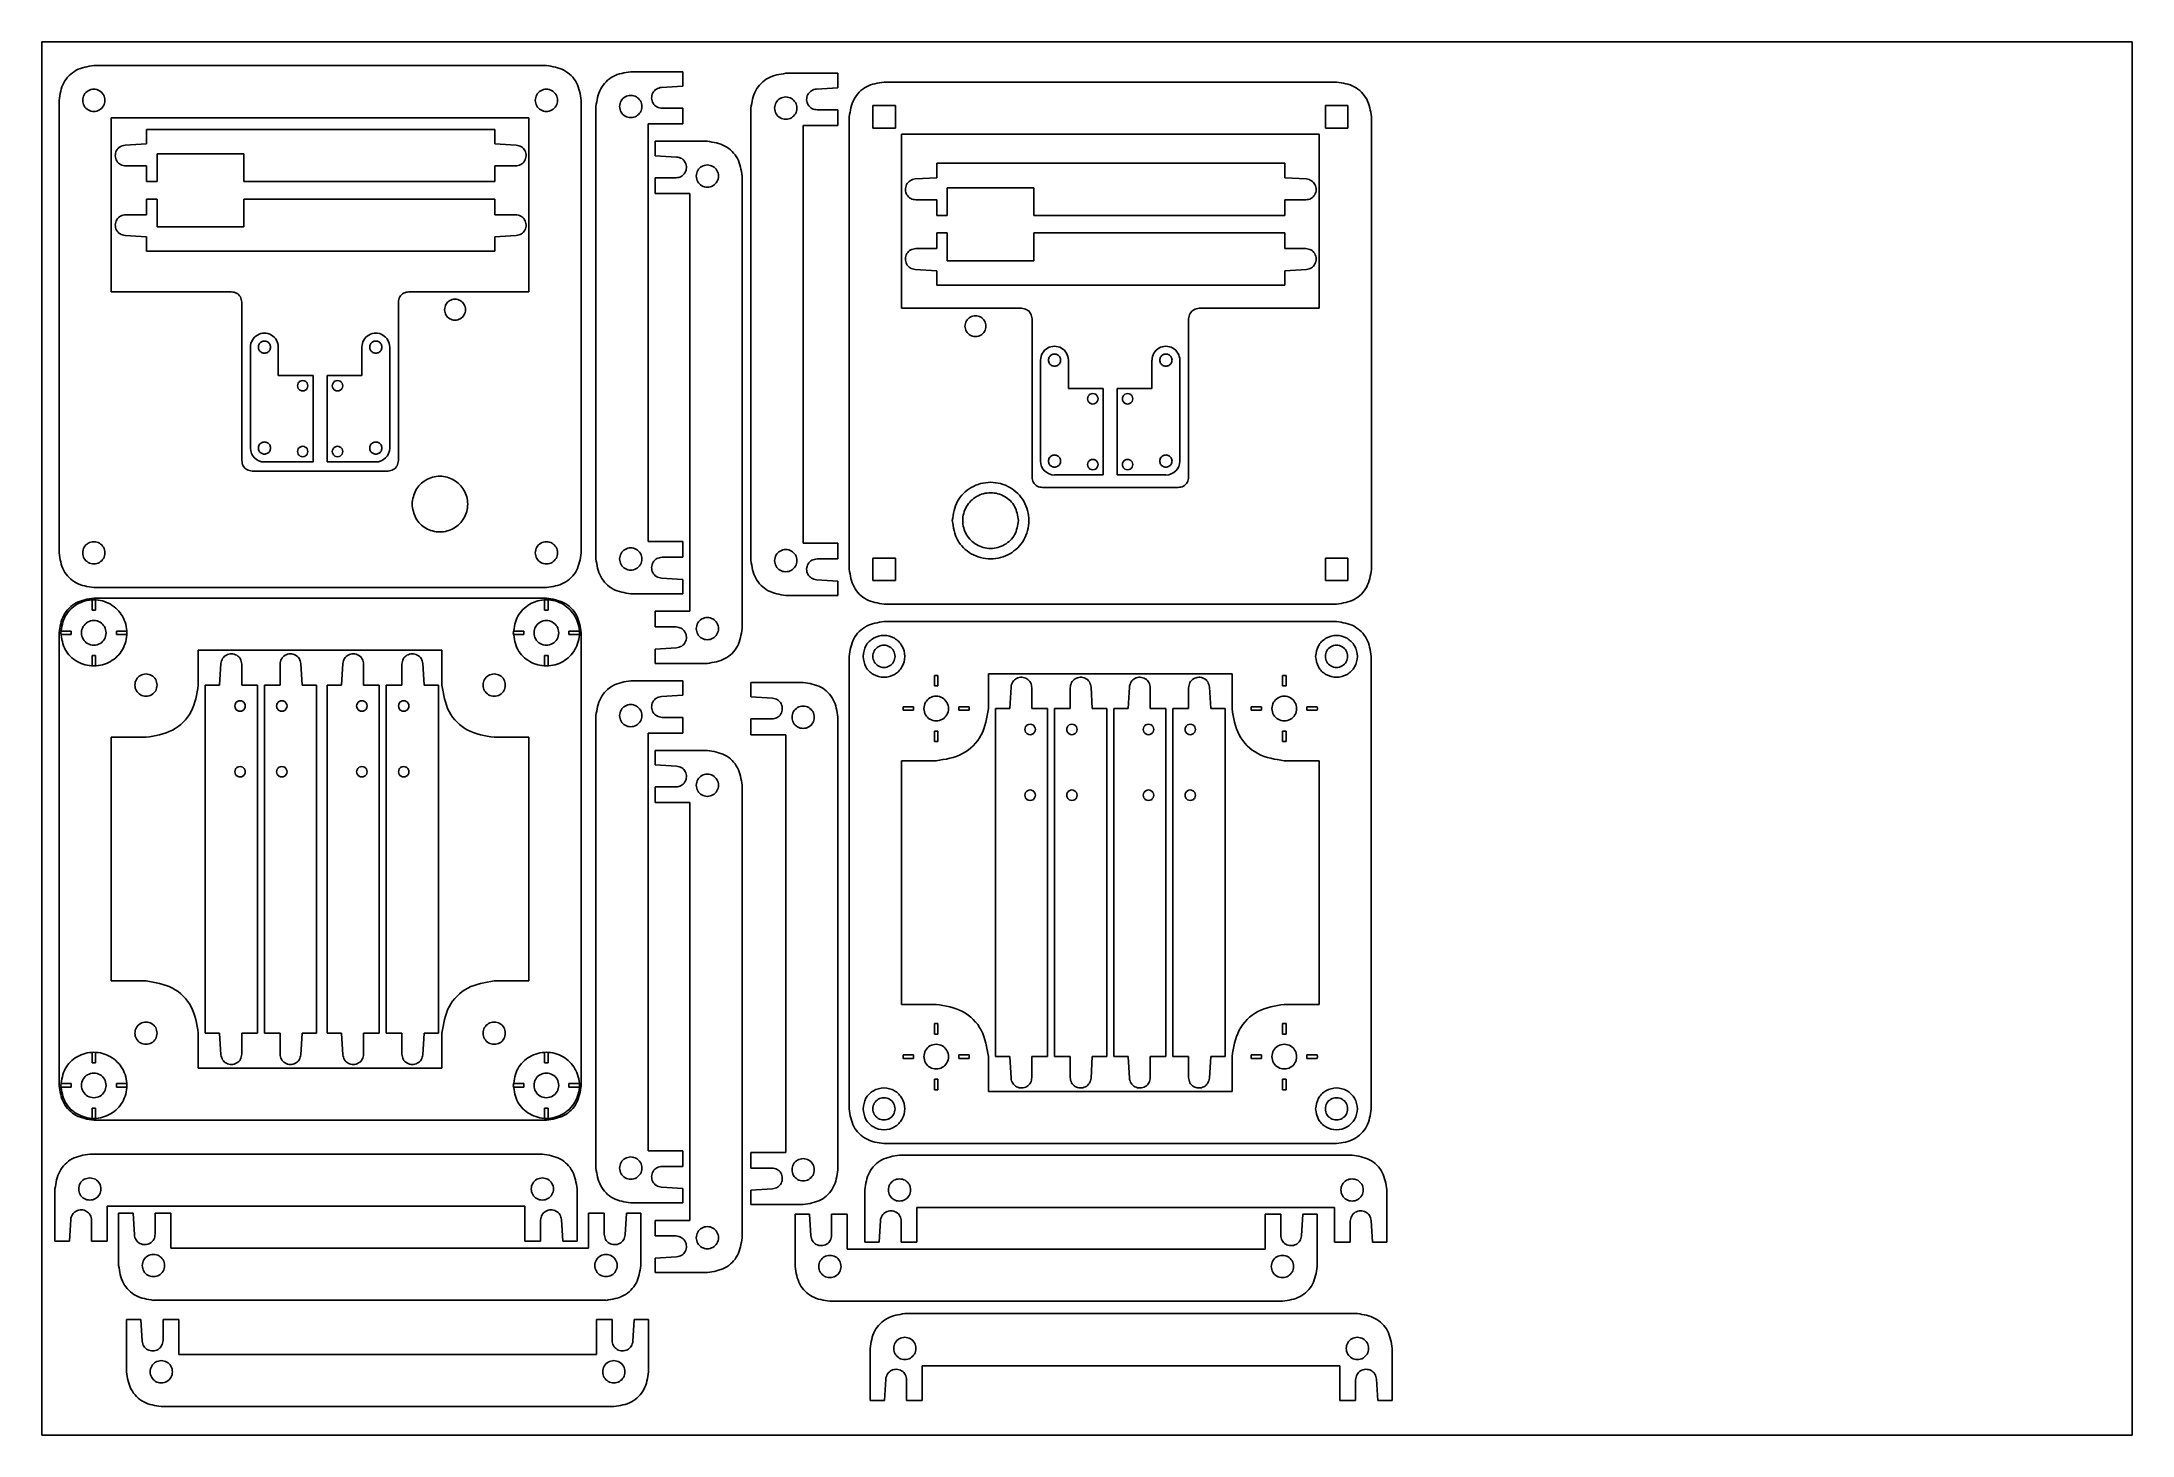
# Model space of a CAD drawing. Extents: x -31 to 569, y 3 to 403.
import ezdxf

# ---------------------------------------------------------------- set-up
doc = ezdxf.new("R2010")
doc.units = 0
doc.layers.get('0').update_dxf_attribs({"linetype": 'CONTINUOUS'})
for name, color, linetype in [('ENGRAVE1', 4, 'CONTINUOUS'), ('ENGRAVE2', 3, 'CONTINUOUS'), ('ENGRAVE3', 6, 'CONTINUOUS'), ('ENGRAVE4', 2, 'CONTINUOUS')]:
    doc.layers.add(name, color=color, linetype=linetype)

msp = doc.modelspace()

# ---------------------------------------------------------------- linework, layer by layer
at = {"linetype": 'BYBLOCK'}
for p, q in [((-31.04, 403.31), (568.96, 403.31)), ((-31.04, 3.31), (-31.04, 403.31)), ((568.96, 403.31), (568.96, 3.31)), ((568.96, 3.31), (-31.04, 3.31))]:
    msp.add_line(p, q, dxfattribs=at)
for p, q in [((113.79, 396.49), (-16.11, 396.49)), ((152.99, 394.73), (138, 394.73)), ((146.82, 390.23), (152.99, 390.59)), ((152.99, 390.59), (152.99, 394.73)), ((197.49, 394.26), (182.5, 394.26)), ((191.32, 389.76), (197.49, 390.13)), ((197.49, 390.13), (197.49, 394.26)), ((340.61, 391.76), (210.71, 391.76)), ((-26.1, 386.5), (-26.1, 256.6)), ((123.78, 256.6), (123.78, 386.5)), ((128.01, 384.74), (128.01, 254.84)), ((152.99, 384.24), (147, 384.24)), ((152.99, 379.74), (152.99, 384.24)), ((172.51, 384.27), (172.51, 254.37)), ((207.48, 378.53), (207.48, 385)), ((207.48, 385), (213.95, 385)), ((213.95, 385), (213.95, 378.53)), ((337.37, 385), (343.85, 385)), ((337.37, 378.53), (337.37, 385)), ((343.85, 385), (343.85, 378.53)), ((-11.11, 381.5), (108.79, 381.5)), ((-11.11, 331.55), (-11.11, 381.5)), ((98.97, 378.16), (-0.95, 378.16)), ((-0.95, 378.16), (-0.95, 374.03)), ((98.97, 374.03), (98.97, 378.16)), ((108.79, 381.5), (108.79, 331.55)), ((143, 259.84), (143, 379.74)), ((143, 379.74), (152.99, 379.74)), ((187.5, 259.37), (187.5, 379.27)), ((187.5, 379.27), (197.49, 379.27)), ((197.49, 383.77), (191.49, 383.77)), ((197.49, 379.27), (197.49, 383.77)), ((200.72, 381.76), (200.72, 251.87)), ((213.95, 378.53), (207.48, 378.53)), ((343.85, 378.53), (337.37, 378.53)), ((350.6, 251.87), (350.6, 381.76)), ((-0.95, 374.03), (-7.13, 373.66)), ((105.14, 373.66), (98.97, 374.03)), ((159.99, 374.75), (145, 374.75)), ((145, 374.75), (145, 370.61)), ((215.71, 376.77), (335.61, 376.77)), ((215.71, 326.81), (215.71, 376.77)), ((335.61, 376.77), (335.61, 326.81)), ((-6.95, 367.67), (-0.95, 367.67)), ((-0.95, 367.67), (-0.95, 363.17)), ((2.05, 363.17), (2.05, 371.17)), ((2.05, 371.17), (26.92, 371.17)), ((26.92, 371.17), (26.92, 363.17)), ((98.97, 363.17), (98.97, 367.67)), ((98.97, 367.67), (104.96, 367.67)), ((145, 370.61), (151.17, 370.24)), ((325.75, 368.43), (225.83, 368.43)), ((225.83, 368.43), (225.83, 364.29)), ((325.75, 364.29), (325.75, 368.43)), ((-0.95, 363.17), (2.05, 363.17)), ((26.92, 363.17), (98.97, 363.17)), ((150.99, 364.25), (145, 364.25)), ((145, 364.25), (145, 359.76)), ((169.98, 234.86), (169.98, 364.75)), ((225.83, 364.29), (219.66, 363.93)), ((228.83, 353.44), (228.83, 361.43)), ((228.83, 361.43), (253.7, 361.43)), ((253.7, 361.43), (253.7, 353.44)), ((331.92, 363.93), (325.75, 364.29)), ((2.05, 358.18), (-0.95, 358.18)), ((-0.95, 358.18), (-0.95, 353.68)), ((2.05, 350.18), (2.05, 358.18)), ((98.97, 358.18), (26.92, 358.18)), ((26.92, 358.18), (26.92, 350.18)), ((98.97, 353.68), (98.97, 358.18)), ((145, 359.76), (154.99, 359.76)), ((154.99, 359.76), (154.99, 239.85)), ((219.83, 357.94), (225.83, 357.94)), ((225.83, 357.94), (225.83, 353.44)), ((325.75, 353.44), (325.75, 357.94)), ((325.75, 357.94), (331.75, 357.94)), ((-0.95, 353.68), (-6.95, 353.68)), ((26.92, 350.18), (2.05, 350.18)), ((104.96, 353.68), (98.97, 353.68)), ((225.83, 353.44), (228.83, 353.44)), ((228.83, 348.44), (225.83, 348.44)), ((225.83, 348.44), (225.83, 343.95)), ((228.83, 340.45), (228.83, 348.44)), ((253.7, 353.44), (325.75, 353.44)), ((325.75, 348.44), (253.7, 348.44)), ((253.7, 348.44), (253.7, 340.45)), ((325.75, 343.95), (325.75, 348.44)), ((-7.13, 347.69), (-0.95, 347.32)), ((-0.95, 347.32), (-0.95, 343.19)), ((-0.95, 343.19), (98.97, 343.19)), ((98.97, 347.32), (105.14, 347.69)), ((98.97, 343.19), (98.97, 347.32)), ((225.83, 343.95), (219.83, 343.95)), ((331.75, 343.95), (325.75, 343.95)), ((219.66, 337.96), (225.83, 337.59)), ((225.83, 337.59), (225.83, 333.45)), ((253.7, 340.45), (228.83, 340.45)), ((325.75, 337.59), (331.92, 337.96)), ((325.75, 333.45), (325.75, 337.59)), ((23.36, 331.55), (-11.11, 331.55)), ((108.79, 331.55), (74.32, 331.55)), ((225.83, 333.45), (325.75, 333.45)), ((26.36, 283.08), (26.36, 328.55)), ((71.32, 328.55), (71.32, 283.08)), ((250.18, 326.81), (215.71, 326.81)), ((335.61, 326.81), (301.14, 326.81)), ((253.18, 278.35), (253.18, 323.81)), ((298.14, 323.81), (298.14, 278.35)), ((28.86, 286.69), (28.86, 315.67)), ((36.85, 315.67), (36.85, 307.56)), ((60.83, 315.67), (60.83, 307.56)), ((68.82, 286.69), (68.82, 315.67)), ((36.85, 307.56), (46.84, 307.56)), ((46.84, 307.56), (46.84, 282.69)), ((60.83, 307.56), (50.84, 307.56)), ((50.84, 307.56), (50.84, 282.69)), ((255.64, 282.95), (255.64, 311.93)), ((263.63, 311.93), (263.63, 303.83)), ((287.61, 311.93), (287.61, 303.83)), ((295.6, 282.95), (295.6, 311.93)), ((263.63, 303.83), (273.62, 303.83)), ((273.62, 303.83), (273.62, 278.96)), ((287.61, 303.83), (277.62, 303.83)), ((277.62, 303.83), (277.62, 278.96)), ((46.84, 282.69), (32.85, 282.69)), ((50.84, 282.69), (64.83, 282.69)), ((68.33, 280.09), (29.36, 280.09)), ((273.62, 278.96), (259.64, 278.96)), ((277.62, 278.96), (291.61, 278.96)), ((295.15, 275.35), (256.18, 275.35)), ((152.99, 259.84), (143, 259.84)), ((152.99, 255.34), (152.99, 259.84)), ((197.49, 259.37), (187.5, 259.37)), ((197.49, 254.87), (197.49, 259.37)), ((147, 255.34), (152.99, 255.34)), ((191.49, 254.87), (197.49, 254.87)), ((207.48, 248.63), (207.48, 255.11)), ((207.48, 255.11), (213.95, 255.11)), ((213.95, 255.11), (213.95, 248.63)), ((337.37, 248.63), (337.37, 255.11)), ((337.37, 255.11), (343.85, 255.11)), ((343.85, 255.11), (343.85, 248.63)), ((-16.11, 246.61), (113.79, 246.61)), ((152.99, 248.98), (146.82, 249.35)), ((152.99, 244.85), (152.99, 248.98)), ((197.49, 248.52), (191.32, 248.88)), ((197.49, 244.38), (197.49, 248.52)), ((213.95, 248.63), (207.48, 248.63)), ((343.85, 248.63), (337.37, 248.63)), ((-16.61, 243.1), (-16.61, 240.12)), ((-16.61, 240.12), (-15.61, 240.12)), ((-16.11, 243.62), (113.79, 243.62)), ((-15.61, 240.12), (-15.61, 243.1)), ((113.29, 243.1), (113.29, 240.12)), ((113.29, 240.12), (114.29, 240.12)), ((114.29, 240.12), (114.29, 243.1)), ((138, 244.85), (152.99, 244.85)), ((182.5, 244.38), (197.49, 244.38)), ((210.71, 241.87), (340.61, 241.87)), ((-22.6, 234.12), (-25.59, 234.12)), ((-22.6, 233.12), (-22.6, 234.12)), ((-6.63, 234.12), (-9.61, 234.12)), ((-9.61, 234.12), (-9.61, 233.12)), ((107.29, 234.12), (104.31, 234.12)), ((107.29, 233.12), (107.29, 234.12)), ((123.27, 234.12), (120.28, 234.12)), ((120.28, 234.12), (120.28, 233.12)), ((154.99, 239.85), (145, 239.85)), ((145, 239.85), (145, 235.36)), ((145, 235.36), (150.99, 235.36)), ((210.67, 236.88), (340.57, 236.88)), ((-26.1, 103.73), (-26.1, 233.62)), ((-25.59, 233.12), (-22.6, 233.12)), ((-9.61, 233.12), (-6.63, 233.12)), ((83.81, 228.63), (13.87, 228.63)), ((13.87, 228.63), (13.87, 218.64)), ((83.81, 228.63), (83.81, 218.64)), ((104.31, 233.12), (107.29, 233.12)), ((120.28, 233.12), (123.27, 233.12)), ((123.78, 233.62), (123.78, 103.73)), ((151.17, 229.37), (145, 229)), ((145, 229), (145, 224.87)), ((-15.61, 227.13), (-16.61, 227.13)), ((-16.61, 227.13), (-16.61, 224.14)), ((-15.61, 224.14), (-15.61, 227.13)), ((20.37, 224.81), (20, 218.64)), ((26.36, 218.64), (26.36, 224.63)), ((37.35, 224.63), (37.35, 218.64)), ((43.71, 218.64), (43.34, 224.81)), ((55.34, 224.81), (54.97, 218.64)), ((61.33, 218.64), (61.33, 224.63)), ((72.32, 224.63), (72.32, 218.64)), ((78.68, 218.64), (78.31, 224.81)), ((114.29, 227.13), (113.29, 227.13)), ((113.29, 227.13), (113.29, 224.14)), ((114.29, 224.14), (114.29, 227.13)), ((145, 224.87), (159.99, 224.87)), ((200.68, 96.99), (200.68, 226.89)), ((350.56, 226.89), (350.56, 96.99)), ((20, 218.64), (15.87, 218.64)), ((15.87, 218.64), (15.87, 118.72)), ((30.86, 218.64), (26.36, 218.64)), ((30.86, 118.72), (30.86, 218.64)), ((37.35, 218.64), (32.85, 218.64)), ((32.85, 218.64), (32.85, 118.72)), ((47.84, 218.64), (43.71, 218.64)), ((47.84, 118.72), (47.84, 218.64)), ((54.97, 218.64), (50.84, 218.64)), ((50.84, 218.64), (50.84, 118.72)), ((65.83, 218.64), (61.33, 218.64)), ((65.83, 118.72), (65.83, 218.64)), ((72.32, 218.64), (67.83, 218.64)), ((67.83, 218.64), (67.83, 118.72)), ((82.81, 218.64), (78.68, 218.64)), ((82.81, 118.72), (82.81, 218.64)), ((152.99, 219.87), (138, 219.87)), ((152.99, 215.73), (152.99, 219.87)), ((187.5, 219.4), (172.51, 219.4)), ((172.51, 219.4), (172.51, 215.27)), ((225.16, 218.39), (225.16, 221.38)), ((226.16, 218.39), (225.16, 218.39)), ((226.16, 221.38), (226.16, 218.39)), ((240.65, 221.89), (240.65, 211.9)), ((310.59, 221.89), (240.65, 221.89)), ((247.15, 218.07), (246.78, 211.9)), ((253.14, 211.9), (253.14, 217.9)), ((264.13, 217.9), (264.13, 211.9)), ((270.49, 211.9), (270.12, 218.07)), ((281.12, 218.07), (280.75, 211.9)), ((287.11, 211.9), (287.11, 217.9)), ((298.1, 217.9), (298.1, 211.9)), ((304.46, 211.9), (304.09, 218.07)), ((310.59, 211.9), (310.59, 221.89)), ((325.08, 218.39), (325.08, 221.38)), ((326.08, 218.39), (325.08, 218.39)), ((326.08, 221.38), (326.08, 218.39)), ((146.82, 215.37), (152.99, 215.73)), ((172.51, 215.27), (178.68, 214.9)), ((216.18, 212.4), (219.17, 212.4)), ((219.17, 211.4), (216.18, 211.4)), ((219.17, 212.4), (219.17, 211.4)), ((232.16, 211.4), (232.16, 212.4)), ((232.16, 212.4), (235.14, 212.4)), ((235.14, 211.4), (232.16, 211.4)), ((246.78, 211.9), (242.65, 211.9)), ((242.65, 211.9), (242.65, 111.98)), ((257.64, 211.9), (253.14, 211.9)), ((257.64, 111.98), (257.64, 211.9)), ((264.13, 211.9), (259.64, 211.9)), ((259.64, 211.9), (259.64, 111.98)), ((274.62, 211.9), (270.49, 211.9)), ((274.62, 111.98), (274.62, 211.9)), ((280.75, 211.9), (276.62, 211.9)), ((276.62, 211.9), (276.62, 111.98)), ((291.61, 211.9), (287.11, 211.9)), ((291.61, 111.98), (291.61, 211.9)), ((298.1, 211.9), (293.61, 211.9)), ((293.61, 211.9), (293.61, 111.98)), ((308.6, 211.9), (304.46, 211.9)), ((308.6, 111.98), (308.6, 211.9)), ((316.1, 212.4), (319.09, 212.4)), ((319.09, 211.4), (316.1, 211.4)), ((319.09, 212.4), (319.09, 211.4)), ((332.08, 211.4), (332.08, 212.4)), ((332.08, 212.4), (335.06, 212.4)), ((335.06, 211.4), (332.08, 211.4)), ((128.01, 209.88), (128.01, 79.98)), ((143, 84.98), (143, 204.88)), ((143, 204.88), (152.99, 204.88)), ((152.99, 209.38), (147, 209.38)), ((152.99, 204.88), (152.99, 209.38)), ((178.5, 208.91), (172.51, 208.91)), ((172.51, 208.91), (172.51, 204.41)), ((172.51, 204.41), (182.5, 204.41)), ((182.5, 204.41), (182.5, 84.51)), ((197.49, 79.51), (197.49, 209.41)), ((225.16, 202.42), (225.16, 205.41)), ((225.16, 205.41), (226.16, 205.41)), ((226.16, 205.41), (226.16, 202.42)), ((325.08, 202.42), (325.08, 205.41)), ((325.08, 205.41), (326.08, 205.41)), ((326.08, 205.41), (326.08, 202.42)), ((-11.11, 203.65), (-11.11, 133.7)), ((-11.11, 203.65), (-1.12, 203.65)), ((108.79, 203.65), (98.8, 203.65)), ((108.79, 133.7), (108.79, 203.65)), ((159.99, 199.88), (145, 199.88)), ((145, 199.88), (145, 195.75)), ((145, 195.75), (151.17, 195.38)), ((225.66, 196.91), (215.67, 196.91)), ((215.67, 196.91), (215.67, 126.97)), ((335.57, 196.91), (325.58, 196.91)), ((335.57, 126.97), (335.57, 196.91)), ((150.99, 189.39), (145, 189.39)), ((145, 189.39), (145, 184.9)), ((169.98, 60), (169.98, 189.89)), ((145, 184.9), (154.99, 184.9)), ((154.99, 184.9), (154.99, 64.99)), ((-11.11, 133.7), (-1.12, 133.7)), ((108.79, 133.7), (98.8, 133.7)), ((215.67, 126.97), (225.66, 126.97)), ((325.58, 126.97), (335.57, 126.97)), ((225.16, 118.47), (225.16, 121.46)), ((226.16, 121.46), (226.16, 118.47)), ((325.08, 118.47), (325.08, 121.46)), ((326.08, 121.46), (326.08, 118.47)), ((13.87, 108.72), (13.87, 118.72)), ((15.87, 118.72), (20, 118.72)), ((20, 118.72), (20.37, 112.54)), ((26.36, 112.72), (26.36, 118.72)), ((26.36, 118.72), (30.86, 118.72)), ((32.85, 118.72), (37.35, 118.72)), ((37.35, 118.72), (37.35, 112.72)), ((43.34, 112.54), (43.71, 118.72)), ((43.71, 118.72), (47.84, 118.72)), ((50.84, 118.72), (54.97, 118.72)), ((54.97, 118.72), (55.34, 112.54)), ((61.33, 112.72), (61.33, 118.72)), ((61.33, 118.72), (65.83, 118.72)), ((67.83, 118.72), (72.32, 118.72)), ((72.32, 118.72), (72.32, 112.72)), ((78.31, 112.54), (78.68, 118.72)), ((78.68, 118.72), (82.81, 118.72)), ((83.81, 108.72), (83.81, 118.72)), ((226.16, 118.47), (225.16, 118.47)), ((326.08, 118.47), (325.08, 118.47)), ((-16.61, 113.21), (-16.61, 110.22)), ((-16.61, 110.22), (-15.61, 110.22)), ((-15.61, 110.22), (-15.61, 113.21)), ((13.87, 108.72), (83.81, 108.72)), ((113.29, 113.21), (113.29, 110.22)), ((113.29, 110.22), (114.29, 110.22)), ((114.29, 110.22), (114.29, 113.21)), ((216.18, 112.48), (219.17, 112.48)), ((219.17, 111.48), (216.18, 111.48)), ((219.17, 112.48), (219.17, 111.48)), ((232.16, 111.48), (232.16, 112.48)), ((232.16, 112.48), (235.14, 112.48)), ((235.14, 111.48), (232.16, 111.48)), ((240.65, 111.98), (240.65, 101.99)), ((242.65, 111.98), (246.78, 111.98)), ((246.78, 111.98), (247.15, 105.81)), ((253.14, 105.98), (253.14, 111.98)), ((253.14, 111.98), (257.64, 111.98)), ((259.64, 111.98), (264.13, 111.98)), ((264.13, 111.98), (264.13, 105.98)), ((270.12, 105.81), (270.49, 111.98)), ((270.49, 111.98), (274.62, 111.98)), ((276.62, 111.98), (280.75, 111.98)), ((280.75, 111.98), (281.12, 105.81)), ((287.11, 105.98), (287.11, 111.98)), ((287.11, 111.98), (291.61, 111.98)), ((293.61, 111.98), (298.1, 111.98)), ((298.1, 111.98), (298.1, 105.98)), ((304.09, 105.81), (304.46, 111.98)), ((304.46, 111.98), (308.6, 111.98)), ((310.59, 101.99), (310.59, 111.98)), ((316.1, 112.48), (319.09, 112.48)), ((319.09, 111.48), (316.1, 111.48)), ((319.09, 112.48), (319.09, 111.48)), ((332.08, 111.48), (332.08, 112.48)), ((332.08, 112.48), (335.06, 112.48)), ((335.06, 111.48), (332.08, 111.48)), ((-22.6, 104.23), (-25.59, 104.23)), ((-25.59, 103.23), (-22.6, 103.23)), ((-22.6, 103.23), (-22.6, 104.23)), ((-6.63, 104.23), (-9.61, 104.23)), ((-9.61, 104.23), (-9.61, 103.23)), ((-9.61, 103.23), (-6.63, 103.23)), ((107.29, 104.23), (104.31, 104.23)), ((104.31, 103.23), (107.29, 103.23)), ((107.29, 103.23), (107.29, 104.23)), ((123.27, 104.23), (120.28, 104.23)), ((120.28, 104.23), (120.28, 103.23)), ((120.28, 103.23), (123.27, 103.23)), ((225.16, 102.5), (225.16, 105.49)), ((225.16, 105.49), (226.16, 105.49)), ((226.16, 105.49), (226.16, 102.5)), ((325.08, 102.5), (325.08, 105.49)), ((325.08, 105.49), (326.08, 105.49)), ((326.08, 105.49), (326.08, 102.5)), ((-15.61, 97.23), (-16.61, 97.23)), ((-16.61, 97.23), (-16.61, 94.25)), ((-15.61, 94.25), (-15.61, 97.23)), ((114.29, 97.23), (113.29, 97.23)), ((113.29, 97.23), (113.29, 94.25)), ((114.29, 94.25), (114.29, 97.23)), ((240.65, 101.99), (310.59, 101.99)), ((113.79, 93.74), (-16.11, 93.74)), ((152.99, 84.98), (143, 84.98)), ((152.99, 80.48), (152.99, 84.98)), ((182.5, 84.51), (172.51, 84.51)), ((172.51, 84.51), (172.51, 80.01)), ((340.57, 87), (210.67, 87)), ((112.63, 83.99), (-17.26, 83.99)), ((147, 80.48), (152.99, 80.48)), ((172.51, 80.01), (178.5, 80.01)), ((345.04, 83.71), (215.14, 83.71)), ((-27.26, 74), (-27.26, 59.01)), ((122.62, 59.01), (122.62, 74)), ((152.99, 74.12), (146.82, 74.49)), ((152.99, 69.99), (152.99, 74.12)), ((178.68, 74.02), (172.51, 73.65)), ((172.51, 73.65), (172.51, 69.52)), ((205.15, 73.72), (205.15, 58.73)), ((355.03, 58.73), (355.03, 73.72)), ((-12.27, 59.01), (-12.27, 69.01)), ((-12.27, 69.01), (107.64, 69.01)), ((-4.85, 67.01), (-8.98, 67.01)), ((-8.98, 67.01), (-8.98, 52.02)), ((-4.48, 60.83), (-4.85, 67.01)), ((6, 67.01), (1.51, 67.01)), ((1.51, 67.01), (1.51, 61.01)), ((6, 57.02), (6, 67.01)), ((107.64, 69.01), (107.64, 59.01)), ((130.4, 67.01), (125.91, 67.01)), ((125.91, 67.01), (125.91, 57.02)), ((130.4, 61.01), (130.4, 67.01)), ((136.76, 67.01), (136.39, 60.83)), ((140.9, 67.01), (136.76, 67.01)), ((138, 69.99), (152.99, 69.99)), ((140.9, 52.02), (140.9, 67.01)), ((172.51, 69.52), (187.5, 69.52)), ((189.3, 66.73), (185.17, 66.73)), ((185.17, 66.73), (185.17, 51.74)), ((189.67, 60.55), (189.3, 66.73)), ((200.16, 66.73), (195.66, 66.73)), ((195.66, 66.73), (195.66, 60.73)), ((200.16, 56.73), (200.16, 66.73)), ((220.14, 58.73), (220.14, 68.72)), ((220.14, 68.72), (340.04, 68.72)), ((324.56, 66.73), (320.06, 66.73)), ((320.06, 66.73), (320.06, 56.73)), ((324.56, 60.73), (324.56, 66.73)), ((330.91, 66.73), (330.55, 60.55)), ((335.05, 66.73), (330.91, 66.73)), ((335.05, 51.74), (335.05, 66.73)), ((340.04, 68.72), (340.04, 58.73)), ((-23.12, 59.01), (-22.75, 65.19)), ((-16.76, 65.01), (-16.76, 59.01)), ((112.13, 59.01), (112.13, 65.01)), ((118.12, 65.19), (118.49, 59.01)), ((154.99, 64.99), (145, 64.99)), ((145, 64.99), (145, 60.5)), ((145, 60.5), (150.99, 60.5)), ((209.29, 58.73), (209.65, 64.9)), ((215.64, 64.73), (215.64, 58.73)), ((344.54, 58.73), (344.54, 64.73)), ((350.53, 64.9), (350.9, 58.73)), ((-27.26, 59.01), (-23.12, 59.01)), ((-16.76, 59.01), (-12.27, 59.01)), ((125.91, 57.02), (6, 57.02)), ((107.64, 59.01), (112.13, 59.01)), ((118.49, 59.01), (122.62, 59.01)), ((151.17, 54.51), (145, 54.14)), ((145, 54.14), (145, 50)), ((320.06, 56.73), (200.16, 56.73)), ((205.15, 58.73), (209.29, 58.73)), ((215.64, 58.73), (220.14, 58.73)), ((340.04, 58.73), (344.54, 58.73)), ((350.9, 58.73), (355.03, 58.73)), ((145, 50), (159.99, 50)), ((1.01, 42.03), (130.9, 42.03)), ((-2.6, 36.5), (-6.74, 36.5)), ((-6.74, 36.5), (-6.74, 21.51)), ((-2.24, 30.33), (-2.6, 36.5)), ((8.25, 36.5), (3.75, 36.5)), ((3.75, 36.5), (3.75, 30.5)), ((8.25, 26.51), (8.25, 36.5)), ((132.65, 36.5), (128.15, 36.5)), ((128.15, 36.5), (128.15, 26.51)), ((132.65, 30.5), (132.65, 36.5)), ((139.01, 36.5), (138.64, 30.33)), ((143.14, 36.5), (139.01, 36.5)), ((143.14, 21.51), (143.14, 36.5)), ((195.16, 41.74), (325.05, 41.74)), ((346.57, 38.22), (216.67, 38.22)), ((128.15, 26.51), (8.25, 26.51)), ((206.68, 28.22), (206.68, 13.24)), ((356.56, 13.24), (356.56, 28.22)), ((210.82, 13.24), (211.18, 19.41)), ((217.17, 19.23), (217.17, 13.24)), ((221.67, 13.24), (221.67, 23.23)), ((221.67, 23.23), (341.57, 23.23)), ((341.57, 23.23), (341.57, 13.24)), ((346.07, 13.24), (346.07, 19.23)), ((352.06, 19.41), (352.43, 13.24)), ((206.68, 13.24), (210.82, 13.24)), ((217.17, 13.24), (221.67, 13.24)), ((341.57, 13.24), (346.07, 13.24)), ((352.43, 13.24), (356.56, 13.24)), ((3.25, 11.52), (133.15, 11.52))]:
    msp.add_line(p, q)
for centre, radius, start, end in [((32.85, 315.67), 3.99, 359.98604, 180.01394), ((64.83, 315.67), 3.99, 359.98604, 180.01394), ((259.63, 311.93), 3.99, 359.98604, 180.01394), ((291.61, 311.93), 3.99, 359.98604, 180.01394), ((32.85, 286.69), 4, 180.01396, 269.98604), ((64.83, 286.69), 4, 269.98604, 359.98603), ((259.63, 282.95), 4, 180.01396, 269.98604), ((291.61, 282.95), 4, 269.98604, 359.98603)]:
    msp.add_arc(centre, radius, start, end, dxfattribs=at)
for points, knots in [([(-16.11, 396.49), (-17.86, 396.22), (-21.31, 395.68), (-25.28, 391.7), (-25.83, 388.25), (-26.1, 386.5)], [0, 0, 0, 0, 5.224787, 10.294608, 15.519396, 15.519396, 15.519396, 15.519396]), ([(123.78, 386.5), (123.51, 388.25), (122.97, 391.7), (118.99, 395.68), (115.54, 396.22), (113.79, 396.49)], [0, 0, 0, 0, 5.224788, 10.29461, 15.519396, 15.519396, 15.519396, 15.519396]), ([(138, 394.73), (136.25, 394.46), (132.8, 393.91), (128.83, 389.94), (128.29, 386.49), (128.01, 384.74)], [0, 0, 0, 0, 5.224785, 10.294607, 15.519395, 15.519395, 15.519395, 15.519395]), ([(146.82, 390.23), (146.31, 390.12), (145.3, 389.9), (144.23, 388.68), (143.86, 387.14), (144.32, 385.62), (145.46, 384.47), (146.48, 384.32), (147, 384.24)], [0, 0, 0, 0, 1.537983, 3.031807, 4.56979, 6.107774, 7.601598, 9.139581, 9.139581, 9.139581, 9.139581]), ([(182.5, 394.26), (180.75, 393.99), (177.3, 393.44), (173.32, 389.47), (172.78, 386.02), (172.51, 384.27)], [0, 0, 0, 0, 5.224788, 10.294609, 15.519396, 15.519396, 15.519396, 15.519396]), ([(210.71, 391.76), (208.96, 391.48), (205.51, 390.94), (201.54, 386.97), (201, 383.52), (200.72, 381.76)], [0, 0, 0, 0, 5.224788, 10.294609, 15.519397, 15.519397, 15.519397, 15.519397]), ([(350.6, 381.76), (350.33, 383.52), (349.78, 386.97), (345.81, 390.94), (342.36, 391.48), (340.61, 391.76)], [0, 0, 0, 0, 5.224788, 10.294608, 15.519396, 15.519396, 15.519396, 15.519396]), ([(-19.3, 386.5), (-19.22, 385.94), (-19.04, 384.83), (-17.77, 383.61), (-16.11, 383.15), (-14.43, 383.61), (-13.21, 384.83), (-12.76, 386.5), (-13.21, 388.18), (-14.43, 389.4), (-16.11, 389.85), (-17.77, 389.4), (-19.04, 388.18), (-19.22, 387.07), (-19.3, 386.5)], [0, 0, 0, 0, 1.671345, 3.293113, 4.964454, 6.635795, 8.257564, 9.928909, 11.600254, 13.222023, 14.893363, 16.564705, 18.186473, 19.857818, 19.857818, 19.857818, 19.857818]), ([(110.59, 386.5), (110.68, 385.94), (110.85, 384.83), (112.13, 383.61), (113.79, 383.15), (115.46, 383.61), (116.69, 384.83), (117.14, 386.5), (116.69, 388.18), (115.46, 389.4), (113.79, 389.85), (112.13, 389.4), (110.85, 388.18), (110.68, 387.07), (110.59, 386.5)], [0, 0, 0, 0, 1.671345, 3.293112, 4.964455, 6.635798, 8.257565, 9.92891, 11.600255, 13.222023, 14.893366, 16.564709, 18.186477, 19.857822, 19.857822, 19.857822, 19.857822]), ([(134.81, 384.74), (134.9, 384.17), (135.07, 383.06), (136.34, 381.84), (138, 381.39), (139.68, 381.84), (140.9, 383.06), (141.35, 384.74), (140.9, 386.41), (139.68, 387.63), (138, 388.09), (136.34, 387.63), (135.07, 386.41), (134.9, 385.3), (134.81, 384.74)], [0, 0, 0, 0, 1.671345, 3.293112, 4.964455, 6.6358, 8.257566, 9.928911, 11.600255, 13.222023, 14.893367, 16.564709, 18.186478, 19.857822, 19.857822, 19.857822, 19.857822]), ([(179.3, 384.27), (179.39, 383.71), (179.57, 382.59), (180.84, 381.37), (182.5, 380.92), (184.18, 381.37), (185.4, 382.59), (185.85, 384.27), (185.4, 385.94), (184.18, 387.16), (182.5, 387.62), (180.84, 387.16), (179.57, 385.94), (179.39, 384.83), (179.3, 384.27)], [0, 0, 0, 0, 1.671345, 3.293112, 4.964457, 6.635802, 8.257569, 9.928913, 11.600258, 13.222024, 14.893369, 16.564714, 18.186481, 19.857825, 19.857825, 19.857825, 19.857825]), ([(191.32, 389.76), (190.8, 389.65), (189.79, 389.43), (188.72, 388.22), (188.36, 386.67), (188.81, 385.16), (189.95, 384), (190.98, 383.85), (191.49, 383.77)], [0, 0, 0, 0, 1.537983, 3.031807, 4.56979, 6.107773, 7.601597, 9.13958, 9.13958, 9.13958, 9.13958]), ([(-7.13, 373.66), (-7.64, 373.55), (-8.65, 373.33), (-9.72, 372.12), (-10.08, 370.57), (-9.63, 369.06), (-8.49, 367.9), (-7.47, 367.75), (-6.95, 367.67)], [0, 0, 0, 0, 1.537981, 3.031807, 4.56979, 6.107772, 7.601596, 9.139578, 9.139578, 9.139578, 9.139578]), ([(104.96, 367.67), (105.48, 367.75), (106.5, 367.9), (107.64, 369.06), (108.1, 370.57), (107.74, 372.12), (106.67, 373.33), (105.65, 373.55), (105.14, 373.66)], [0, 0, 0, 0, 1.537985, 3.031809, 4.569789, 6.107773, 7.601599, 9.139585, 9.139585, 9.139585, 9.139585]), ([(169.98, 364.75), (169.71, 366.5), (169.16, 369.95), (165.19, 373.93), (161.74, 374.47), (159.99, 374.75)], [0, 0, 0, 0, 5.224788, 10.294609, 15.519397, 15.519397, 15.519397, 15.519397]), ([(151, 364.25), (151.51, 364.33), (152.54, 364.49), (153.68, 365.64), (154.13, 367.16), (153.77, 368.7), (152.7, 369.92), (151.69, 370.13), (151.17, 370.24)], [0, 0, 0, 0, 1.537977, 3.031796, 4.569773, 6.10775, 7.601569, 9.139547, 9.139547, 9.139547, 9.139547]), ([(156.79, 364.75), (156.88, 364.19), (157.05, 363.08), (158.32, 361.86), (159.98, 361.4), (161.66, 361.86), (162.88, 363.08), (163.34, 364.75), (162.88, 366.43), (161.66, 367.65), (159.98, 368.1), (158.32, 367.65), (157.05, 366.43), (156.88, 365.32), (156.79, 364.75)], [0, 0, 0, 0, 1.671345, 3.293111, 4.964456, 6.6358, 8.257567, 9.928912, 11.600257, 13.222024, 14.893369, 16.564714, 18.186481, 19.857825, 19.857825, 19.857825, 19.857825]), ([(219.66, 363.93), (219.14, 363.82), (218.13, 363.6), (217.06, 362.38), (216.7, 360.84), (217.16, 359.32), (218.3, 358.17), (219.32, 358.02), (219.84, 357.94)], [0, 0, 0, 0, 1.537996, 3.031819, 4.569799, 6.107778, 7.601599, 9.139573, 9.139573, 9.139573, 9.139573]), ([(331.75, 357.94), (332.26, 358.02), (333.29, 358.17), (334.43, 359.32), (334.88, 360.84), (334.52, 362.38), (333.45, 363.6), (332.44, 363.82), (331.92, 363.93)], [0, 0, 0, 0, 1.537974, 3.031795, 4.569774, 6.107754, 7.601577, 9.139574, 9.139574, 9.139574, 9.139574]), ([(-6.95, 353.68), (-7.47, 353.6), (-8.49, 353.45), (-9.63, 352.29), (-10.08, 350.78), (-9.72, 349.23), (-8.65, 348.02), (-7.64, 347.8), (-7.13, 347.69)], [0, 0, 0, 0, 1.537982, 3.031807, 4.569788, 6.107771, 7.601596, 9.139578, 9.139578, 9.139578, 9.139578]), ([(105.14, 347.69), (105.65, 347.8), (106.67, 348.02), (107.74, 349.23), (108.1, 350.78), (107.64, 352.29), (106.5, 353.45), (105.48, 353.6), (104.96, 353.68)], [0, 0, 0, 0, 1.537986, 3.031812, 4.569795, 6.107776, 7.6016, 9.139586, 9.139586, 9.139586, 9.139586]), ([(219.84, 343.95), (219.32, 343.87), (218.3, 343.71), (217.16, 342.56), (216.7, 341.04), (217.06, 339.5), (218.13, 338.28), (219.14, 338.07), (219.66, 337.96)], [0, 0, 0, 0, 1.537974, 3.031795, 4.569774, 6.107754, 7.601577, 9.139573, 9.139573, 9.139573, 9.139573]), ([(331.92, 337.96), (332.44, 338.07), (333.45, 338.28), (334.52, 339.5), (334.88, 341.04), (334.43, 342.56), (333.29, 343.71), (332.26, 343.87), (331.75, 343.95)], [0, 0, 0, 0, 1.537997, 3.03182, 4.569799, 6.107779, 7.6016, 9.139574, 9.139574, 9.139574, 9.139574]), ([(26.36, 328.55), (26.28, 329.07), (26.11, 330.11), (24.92, 331.3), (23.89, 331.46), (23.36, 331.55)], [0, 0, 0, 0, 1.567493, 3.088487, 4.655973, 4.655973, 4.655973, 4.655973]), ([(74.32, 331.55), (73.8, 331.46), (72.76, 331.3), (71.57, 330.11), (71.41, 329.07), (71.32, 328.55)], [0, 0, 0, 0, 1.567486, 3.08848, 4.655973, 4.655973, 4.655973, 4.655973]), ([(84.56, 326.41), (84.65, 325.88), (84.81, 324.84), (86, 323.69), (87.56, 323.27), (89.13, 323.69), (90.28, 324.84), (90.7, 326.41), (90.28, 327.98), (89.13, 329.13), (87.56, 329.55), (86, 329.13), (84.81, 327.98), (84.65, 326.94), (84.56, 326.41)], [0, 0, 0, 0, 1.567494, 3.088487, 4.655973, 6.223459, 7.744452, 9.311946, 10.879439, 12.400433, 13.967918, 15.535404, 17.056398, 18.623891, 18.623891, 18.623891, 18.623891]), ([(233.94, 321.67), (234.03, 321.15), (234.19, 320.1), (235.38, 318.96), (236.94, 318.53), (238.51, 318.96), (239.66, 320.1), (240.08, 321.67), (239.66, 323.24), (238.51, 324.39), (236.94, 324.81), (235.38, 324.39), (234.19, 323.24), (234.03, 322.2), (233.94, 321.67)], [0, 0, 0, 0, 1.567492, 3.088484, 4.655976, 6.223468, 7.74446, 9.311952, 10.879445, 12.400436, 13.967929, 15.535421, 17.056412, 18.623905, 18.623905, 18.623905, 18.623905]), ([(253.18, 323.81), (253.1, 324.34), (252.94, 325.37), (251.74, 326.56), (250.71, 326.73), (250.18, 326.81)], [0, 0, 0, 0, 1.567493, 3.088485, 4.655977, 4.655977, 4.655977, 4.655977]), ([(301.14, 326.81), (300.62, 326.73), (299.58, 326.56), (298.39, 325.37), (298.23, 324.34), (298.14, 323.81)], [0, 0, 0, 0, 1.567493, 3.088484, 4.655977, 4.655977, 4.655977, 4.655977]), ([(31.11, 315.67), (31.15, 315.36), (31.25, 314.75), (31.95, 314.08), (32.85, 313.84), (33.77, 314.08), (34.44, 314.75), (34.69, 315.67), (34.44, 316.58), (33.77, 317.25), (32.85, 317.5), (31.95, 317.25), (31.25, 316.58), (31.15, 315.98), (31.11, 315.67)], [0, 0, 0, 0, 0.913811, 1.800526, 2.714342, 3.628159, 4.514873, 5.428684, 6.342496, 7.229209, 8.143027, 9.056843, 9.943557, 10.857369, 10.857369, 10.857369, 10.857369]), ([(66.58, 315.67), (66.53, 315.98), (66.43, 316.58), (65.74, 317.25), (64.83, 317.5), (63.91, 317.25), (63.25, 316.58), (63, 315.67), (63.25, 314.75), (63.91, 314.08), (64.83, 313.84), (65.74, 314.08), (66.43, 314.75), (66.53, 315.36), (66.58, 315.67)], [0, 0, 0, 0, 0.913812, 1.800525, 2.714342, 3.628159, 4.514872, 5.428684, 6.342495, 7.229209, 8.143026, 9.056843, 9.943557, 10.857368, 10.857368, 10.857368, 10.857368]), ([(257.89, 311.93), (257.94, 311.62), (258.03, 311.02), (258.73, 310.35), (259.64, 310.1), (260.55, 310.35), (261.22, 311.02), (261.47, 311.93), (261.22, 312.85), (260.55, 313.51), (259.64, 313.76), (258.73, 313.51), (258.03, 312.85), (257.94, 312.24), (257.89, 311.93)], [0, 0, 0, 0, 0.913812, 1.800528, 2.71434, 3.628151, 4.514867, 5.428679, 6.342491, 7.229207, 8.143019, 9.05683, 9.943546, 10.857358, 10.857358, 10.857358, 10.857358]), ([(293.36, 311.93), (293.31, 312.24), (293.21, 312.85), (292.52, 313.51), (291.61, 313.76), (290.69, 313.51), (290.03, 312.85), (289.78, 311.93), (290.03, 311.02), (290.69, 310.35), (291.61, 310.1), (292.52, 310.35), (293.21, 311.02), (293.31, 311.62), (293.36, 311.93)], [0, 0, 0, 0, 0.913812, 1.800527, 2.71434, 3.628151, 4.514868, 5.428679, 6.34249, 7.229207, 8.143018, 9.056831, 9.943546, 10.857358, 10.857358, 10.857358, 10.857358]), ([(45.34, 304.57), (45.3, 304.83), (45.22, 305.35), (44.62, 305.93), (43.85, 306.14), (43.06, 305.93), (42.49, 305.35), (42.28, 304.57), (42.49, 303.78), (43.06, 303.21), (43.85, 303), (44.62, 303.21), (45.22, 303.78), (45.3, 304.3), (45.34, 304.57)], [0, 0, 0, 0, 0.783486, 1.543738, 2.327228, 3.110718, 3.87097, 4.654456, 5.437942, 6.198194, 6.981684, 7.765174, 8.525425, 9.308911, 9.308911, 9.308911, 9.308911]), ([(52.34, 304.57), (52.38, 304.3), (52.46, 303.78), (53.06, 303.21), (53.84, 303), (54.62, 303.21), (55.19, 303.78), (55.41, 304.57), (55.19, 305.35), (54.62, 305.93), (53.84, 306.14), (53.06, 305.93), (52.46, 305.35), (52.38, 304.83), (52.34, 304.57)], [0, 0, 0, 0, 0.783486, 1.543738, 2.327228, 3.110718, 3.870969, 4.654455, 5.437942, 6.198193, 6.981683, 7.765174, 8.525425, 9.308911, 9.308911, 9.308911, 9.308911]), ([(272.13, 300.83), (272.08, 301.09), (272, 301.61), (271.41, 302.19), (270.63, 302.4), (269.84, 302.19), (269.27, 301.61), (269.06, 300.83), (269.27, 300.04), (269.84, 299.47), (270.63, 299.26), (271.41, 299.47), (272, 300.04), (272.08, 300.57), (272.13, 300.83)], [0, 0, 0, 0, 0.783487, 1.543739, 2.327226, 3.110713, 3.870965, 4.654452, 5.437939, 6.198192, 6.981679, 7.765166, 8.525419, 9.308905, 9.308905, 9.308905, 9.308905]), ([(279.12, 300.83), (279.16, 300.57), (279.24, 300.04), (279.84, 299.47), (280.62, 299.26), (281.4, 299.47), (281.98, 300.04), (282.19, 300.83), (281.98, 301.61), (281.4, 302.19), (280.62, 302.4), (279.84, 302.19), (279.24, 301.61), (279.16, 301.09), (279.12, 300.83)], [0, 0, 0, 0, 0.783487, 1.54374, 2.327227, 3.110713, 3.870966, 4.654453, 5.437939, 6.198192, 6.981679, 7.765165, 8.525418, 9.308905, 9.308905, 9.308905, 9.308905]), ([(31.11, 286.69), (31.15, 286.38), (31.25, 285.78), (31.95, 285.11), (32.85, 284.86), (33.77, 285.11), (34.44, 285.78), (34.69, 286.69), (34.44, 287.61), (33.77, 288.28), (32.85, 288.52), (31.95, 288.28), (31.25, 287.61), (31.15, 287), (31.11, 286.69)], [0, 0, 0, 0, 0.913811, 1.800526, 2.714342, 3.62816, 4.514874, 5.428685, 6.342495, 7.229209, 8.143027, 9.056843, 9.943558, 10.857369, 10.857369, 10.857369, 10.857369]), ([(66.58, 286.69), (66.53, 287), (66.43, 287.61), (65.74, 288.28), (64.83, 288.52), (63.91, 288.28), (63.25, 287.61), (63, 286.69), (63.25, 285.78), (63.91, 285.11), (64.83, 284.86), (65.74, 285.11), (66.43, 285.78), (66.53, 286.38), (66.58, 286.69)], [0, 0, 0, 0, 0.913811, 1.800525, 2.714341, 3.628159, 4.514873, 5.428684, 6.342495, 7.229209, 8.143026, 9.056843, 9.943557, 10.857368, 10.857368, 10.857368, 10.857368]), ([(26.36, 283.09), (26.44, 282.56), (26.6, 281.53), (27.8, 280.33), (28.83, 280.17), (29.36, 280.09)], [0, 0, 0, 0, 1.567487, 3.088483, 4.65597, 4.65597, 4.65597, 4.65597]), ([(45.34, 285.69), (45.3, 285.96), (45.22, 286.48), (44.62, 287.05), (43.85, 287.26), (43.06, 287.05), (42.49, 286.48), (42.28, 285.69), (42.49, 284.91), (43.06, 284.34), (43.85, 284.12), (44.62, 284.34), (45.22, 284.91), (45.3, 285.43), (45.34, 285.69)], [0, 0, 0, 0, 0.783486, 1.543738, 2.327227, 3.110718, 3.870969, 4.654455, 5.437942, 6.198193, 6.981684, 7.765174, 8.525425, 9.308911, 9.308911, 9.308911, 9.308911]), ([(52.34, 285.69), (52.38, 285.43), (52.46, 284.91), (53.06, 284.34), (53.84, 284.12), (54.62, 284.34), (55.19, 284.91), (55.41, 285.69), (55.19, 286.48), (54.62, 287.05), (53.84, 287.26), (53.06, 287.05), (52.46, 286.48), (52.38, 285.96), (52.34, 285.69)], [0, 0, 0, 0, 0.783486, 1.543738, 2.327228, 3.110718, 3.87097, 4.654456, 5.437942, 6.198194, 6.981683, 7.765174, 8.525425, 9.308911, 9.308911, 9.308911, 9.308911]), ([(68.33, 280.09), (68.85, 280.17), (69.89, 280.33), (71.08, 281.53), (71.24, 282.56), (71.32, 283.09)], [0, 0, 0, 0, 1.567487, 3.088484, 4.655971, 4.655971, 4.655971, 4.655971]), ([(257.89, 282.95), (257.94, 282.65), (258.03, 282.04), (258.73, 281.37), (259.64, 281.12), (260.55, 281.37), (261.22, 282.04), (261.47, 282.95), (261.22, 283.87), (260.55, 284.54), (259.64, 284.79), (258.73, 284.54), (258.03, 283.87), (257.94, 283.26), (257.89, 282.95)], [0, 0, 0, 0, 0.913813, 1.800528, 2.71434, 3.628151, 4.514867, 5.42868, 6.342491, 7.229207, 8.143019, 9.05683, 9.943546, 10.857358, 10.857358, 10.857358, 10.857358]), ([(272.13, 281.95), (272.08, 282.22), (272, 282.74), (271.41, 283.31), (270.63, 283.52), (269.84, 283.31), (269.27, 282.74), (269.06, 281.95), (269.27, 281.17), (269.84, 280.6), (270.63, 280.38), (271.41, 280.6), (272, 281.17), (272.08, 281.69), (272.13, 281.95)], [0, 0, 0, 0, 0.783487, 1.543739, 2.327226, 3.110713, 3.870965, 4.654452, 5.437939, 6.198192, 6.981679, 7.765165, 8.525418, 9.308905, 9.308905, 9.308905, 9.308905]), ([(279.12, 281.95), (279.16, 281.69), (279.24, 281.17), (279.84, 280.6), (280.62, 280.38), (281.4, 280.6), (281.98, 281.17), (282.19, 281.95), (281.98, 282.74), (281.4, 283.31), (280.62, 283.52), (279.84, 283.31), (279.24, 282.74), (279.16, 282.22), (279.12, 281.95)], [0, 0, 0, 0, 0.783487, 1.54374, 2.327226, 3.110713, 3.870966, 4.654452, 5.437939, 6.198192, 6.981678, 7.765165, 8.525418, 9.308905, 9.308905, 9.308905, 9.308905]), ([(293.36, 282.95), (293.31, 283.26), (293.21, 283.87), (292.52, 284.54), (291.61, 284.79), (290.69, 284.54), (290.03, 283.87), (289.78, 282.95), (290.03, 282.04), (290.69, 281.37), (291.61, 281.12), (292.52, 281.37), (293.21, 282.04), (293.31, 282.65), (293.36, 282.95)], [0, 0, 0, 0, 0.913812, 1.800527, 2.71434, 3.628151, 4.514867, 5.428678, 6.342491, 7.229206, 8.143018, 9.056831, 9.943545, 10.857358, 10.857358, 10.857358, 10.857358]), ([(75.22, 270.6), (75.44, 269.19), (75.87, 266.41), (79.06, 263.35), (83.21, 262.22), (87.4, 263.35), (90.46, 266.41), (91.59, 270.6), (90.46, 274.78), (87.4, 277.84), (83.21, 278.97), (79.06, 277.84), (75.87, 274.78), (75.44, 272), (75.22, 270.6)], [0, 0, 0, 0, 4.179122, 8.234286, 12.413401, 16.592517, 20.647681, 24.826803, 29.005926, 33.06109, 37.240205, 41.41932, 45.474484, 49.653607, 49.653607, 49.653607, 49.653607]), ([(253.18, 278.35), (253.26, 277.82), (253.43, 276.79), (254.62, 275.59), (255.65, 275.43), (256.18, 275.35)], [0, 0, 0, 0, 1.567487, 3.088482, 4.65597, 4.65597, 4.65597, 4.65597]), ([(295.15, 275.35), (295.67, 275.43), (296.71, 275.59), (297.9, 276.79), (298.06, 277.82), (298.14, 278.35)], [0, 0, 0, 0, 1.567487, 3.088482, 4.65597, 4.65597, 4.65597, 4.65597]), ([(249.28, 265.86), (249.06, 267.27), (248.63, 270.04), (245.45, 273.1), (241.3, 274.23), (237.1, 273.1), (234.05, 270.04), (232.91, 265.86), (234.05, 261.67), (237.1, 258.62), (241.3, 257.48), (245.45, 258.62), (248.63, 261.67), (249.06, 264.45), (249.28, 265.86)], [0, 0, 0, 0, 4.179123, 8.234284, 12.413405, 16.592528, 20.647689, 24.826811, 29.005933, 33.061094, 37.240216, 41.419338, 45.474499, 49.653621, 49.653621, 49.653621, 49.653621]), ([(-19.3, 256.61), (-19.22, 256.04), (-19.04, 254.93), (-17.77, 253.71), (-16.11, 253.26), (-14.43, 253.71), (-13.21, 254.93), (-12.76, 256.61), (-13.21, 258.28), (-14.43, 259.5), (-16.11, 259.95), (-17.77, 259.5), (-19.04, 258.28), (-19.22, 257.17), (-19.3, 256.61)], [0, 0, 0, 0, 1.671345, 3.293113, 4.964454, 6.635795, 8.257564, 9.928909, 11.600254, 13.222023, 14.893363, 16.564705, 18.186474, 19.857819, 19.857819, 19.857819, 19.857819]), ([(110.59, 256.61), (110.68, 256.04), (110.85, 254.93), (112.13, 253.71), (113.79, 253.26), (115.46, 253.71), (116.69, 254.93), (117.14, 256.61), (116.69, 258.28), (115.46, 259.5), (113.79, 259.95), (112.13, 259.5), (110.85, 258.28), (110.68, 257.17), (110.59, 256.61)], [0, 0, 0, 0, 1.671345, 3.293112, 4.964455, 6.635798, 8.257565, 9.92891, 11.600255, 13.222023, 14.893367, 16.564709, 18.186477, 19.857822, 19.857822, 19.857822, 19.857822]), ([(134.81, 254.84), (134.9, 254.28), (135.07, 253.17), (136.34, 251.95), (138, 251.49), (139.68, 251.95), (140.9, 253.17), (141.35, 254.84), (140.9, 256.52), (139.68, 257.74), (138, 258.19), (136.34, 257.74), (135.07, 256.52), (134.9, 255.4), (134.81, 254.84)], [0, 0, 0, 0, 1.671345, 3.293112, 4.964455, 6.6358, 8.257566, 9.928911, 11.600255, 13.222023, 14.893367, 16.56471, 18.186478, 19.857823, 19.857823, 19.857823, 19.857823]), ([(-26.1, 256.61), (-25.83, 254.85), (-25.28, 251.4), (-21.31, 247.43), (-17.86, 246.89), (-16.11, 246.61)], [0, 0, 0, 0, 5.224787, 10.294608, 15.519395, 15.519395, 15.519395, 15.519395]), ([(113.79, 246.61), (115.54, 246.89), (118.99, 247.43), (122.97, 251.4), (123.51, 254.85), (123.78, 256.61)], [0, 0, 0, 0, 5.224786, 10.294608, 15.519395, 15.519395, 15.519395, 15.519395]), ([(128.01, 254.84), (128.29, 253.09), (128.83, 249.64), (132.8, 245.66), (136.25, 245.12), (138, 244.85)], [0, 0, 0, 0, 5.224787, 10.294609, 15.519394, 15.519394, 15.519394, 15.519394]), ([(147, 255.34), (146.48, 255.26), (145.46, 255.11), (144.32, 253.95), (143.86, 252.44), (144.23, 250.89), (145.3, 249.68), (146.31, 249.46), (146.82, 249.35)], [0, 0, 0, 0, 1.537977, 3.031796, 4.569773, 6.10775, 7.601569, 9.139546, 9.139546, 9.139546, 9.139546]), ([(172.51, 254.37), (172.78, 252.62), (173.32, 249.17), (177.3, 245.2), (180.75, 244.66), (182.5, 244.38)], [0, 0, 0, 0, 5.224788, 10.294608, 15.519396, 15.519396, 15.519396, 15.519396]), ([(179.3, 254.37), (179.39, 253.81), (179.57, 252.7), (180.84, 251.48), (182.5, 251.02), (184.18, 251.48), (185.4, 252.7), (185.85, 254.37), (185.4, 256.05), (184.18, 257.27), (182.5, 257.72), (180.84, 257.27), (179.57, 256.05), (179.39, 254.94), (179.3, 254.37)], [0, 0, 0, 0, 1.671345, 3.293112, 4.964456, 6.635801, 8.257567, 9.928912, 11.600257, 13.222024, 14.893368, 16.564712, 18.18648, 19.857825, 19.857825, 19.857825, 19.857825]), ([(191.49, 254.87), (190.98, 254.79), (189.95, 254.64), (188.81, 253.49), (188.36, 251.97), (188.72, 250.43), (189.79, 249.21), (190.8, 248.99), (191.32, 248.88)], [0, 0, 0, 0, 1.537977, 3.031796, 4.569774, 6.107751, 7.601569, 9.139547, 9.139547, 9.139547, 9.139547]), ([(200.72, 251.87), (201, 250.12), (201.54, 246.67), (205.51, 242.69), (208.96, 242.15), (210.71, 241.88)], [0, 0, 0, 0, 5.224788, 10.294609, 15.519397, 15.519397, 15.519397, 15.519397]), ([(340.61, 241.88), (342.36, 242.15), (345.81, 242.69), (349.78, 246.67), (350.33, 250.12), (350.6, 251.87)], [0, 0, 0, 0, 5.224788, 10.294608, 15.519396, 15.519396, 15.519396, 15.519396]), ([(-16.11, 243.62), (-17.86, 243.34), (-21.31, 242.8), (-25.28, 238.83), (-25.83, 235.38), (-26.1, 233.63)], [0, 0, 0, 0, 5.224787, 10.294608, 15.519396, 15.519396, 15.519396, 15.519396]), ([(123.78, 233.63), (123.51, 235.38), (122.97, 238.83), (118.99, 242.8), (115.54, 243.34), (113.79, 243.62)], [0, 0, 0, 0, 5.224787, 10.294608, 15.519396, 15.519396, 15.519396, 15.519396]), ([(-12.56, 233.63), (-12.66, 234.25), (-12.85, 235.48), (-14.26, 236.84), (-16.1, 237.34), (-17.97, 236.84), (-19.32, 235.48), (-19.82, 233.63), (-19.32, 231.77), (-17.97, 230.41), (-16.1, 229.91), (-14.26, 230.41), (-12.85, 231.77), (-12.66, 233), (-12.56, 233.63)], [0, 0, 0, 0, 1.854608, 3.654217, 5.50883, 7.363444, 9.163053, 11.017661, 12.872269, 14.671878, 16.526492, 18.381105, 20.180714, 22.035322, 22.035322, 22.035322, 22.035322]), ([(117.34, 233.63), (117.24, 234.25), (117.05, 235.48), (115.63, 236.84), (113.79, 237.34), (111.93, 236.84), (110.58, 235.48), (110.07, 233.63), (110.58, 231.77), (111.93, 230.41), (113.79, 229.91), (115.63, 230.41), (117.05, 231.77), (117.24, 233), (117.34, 233.63)], [0, 0, 0, 0, 1.854608, 3.654218, 5.50883, 7.363442, 9.163051, 11.017659, 12.872267, 14.671877, 16.526488, 18.3811, 20.18071, 22.035318, 22.035318, 22.035318, 22.035318]), ([(151.17, 229.37), (151.69, 229.48), (152.7, 229.69), (153.77, 230.91), (154.13, 232.45), (153.68, 233.97), (152.54, 235.12), (151.51, 235.28), (151, 235.36)], [0, 0, 0, 0, 1.537983, 3.031807, 4.569789, 6.107772, 7.601597, 9.13958, 9.13958, 9.13958, 9.13958]), ([(156.79, 234.86), (156.88, 234.29), (157.05, 233.18), (158.32, 231.96), (159.98, 231.51), (161.66, 231.96), (162.88, 233.18), (163.34, 234.86), (162.88, 236.53), (161.66, 237.75), (159.98, 238.21), (158.32, 237.75), (157.05, 236.53), (156.88, 235.42), (156.79, 234.86)], [0, 0, 0, 0, 1.671345, 3.293111, 4.964456, 6.6358, 8.257567, 9.928912, 11.600257, 13.222024, 14.893368, 16.564713, 18.186479, 19.857824, 19.857824, 19.857824, 19.857824]), ([(159.99, 224.87), (161.74, 225.14), (165.19, 225.68), (169.16, 229.66), (169.71, 233.11), (169.98, 234.86)], [0, 0, 0, 0, 5.224788, 10.294608, 15.519396, 15.519396, 15.519396, 15.519396]), ([(210.67, 236.88), (208.92, 236.61), (205.47, 236.07), (201.5, 232.09), (200.96, 228.64), (200.68, 226.89)], [0, 0, 0, 0, 5.224788, 10.294609, 15.519396, 15.519396, 15.519396, 15.519396]), ([(350.56, 226.89), (350.29, 228.64), (349.75, 232.09), (345.77, 236.07), (342.32, 236.61), (340.57, 236.88)], [0, 0, 0, 0, 5.224787, 10.294608, 15.519395, 15.519395, 15.519395, 15.519395]), ([(213.87, 226.89), (213.78, 227.45), (213.61, 228.56), (212.34, 229.79), (210.68, 230.24), (209, 229.79), (207.78, 228.56), (207.33, 226.89), (207.78, 225.22), (209, 223.99), (210.68, 223.54), (212.34, 223.99), (213.61, 225.22), (213.78, 226.33), (213.87, 226.89)], [0, 0, 0, 0, 1.671345, 3.293111, 4.964456, 6.6358, 8.257567, 9.928911, 11.600256, 13.222023, 14.893368, 16.564712, 18.186479, 19.857824, 19.857824, 19.857824, 19.857824]), ([(343.77, 226.89), (343.68, 227.45), (343.51, 228.56), (342.23, 229.79), (340.57, 230.24), (338.9, 229.79), (337.67, 228.56), (337.22, 226.89), (337.67, 225.22), (338.9, 223.99), (340.57, 223.54), (342.23, 223.99), (343.51, 225.22), (343.68, 226.33), (343.77, 226.89)], [0, 0, 0, 0, 1.671344, 3.293111, 4.964456, 6.635801, 8.257567, 9.928912, 11.600256, 13.222023, 14.893368, 16.564713, 18.186481, 19.857825, 19.857825, 19.857825, 19.857825]), ([(26.36, 224.63), (26.28, 225.15), (26.12, 226.17), (24.97, 227.31), (23.45, 227.77), (21.91, 227.4), (20.7, 226.33), (20.48, 225.32), (20.37, 224.81)], [0, 0, 0, 0, 1.537987, 3.031812, 4.569791, 6.107778, 7.601604, 9.139588, 9.139588, 9.139588, 9.139588]), ([(43.34, 224.81), (43.23, 225.32), (43.01, 226.33), (41.8, 227.4), (40.25, 227.77), (38.74, 227.31), (37.59, 226.17), (37.43, 225.15), (37.35, 224.63)], [0, 0, 0, 0, 1.537984, 3.03181, 4.569797, 6.107777, 7.601601, 9.139589, 9.139589, 9.139589, 9.139589]), ([(61.33, 224.63), (61.25, 225.15), (61.1, 226.17), (59.94, 227.31), (58.43, 227.77), (56.88, 227.4), (55.67, 226.33), (55.45, 225.32), (55.34, 224.81)], [0, 0, 0, 0, 1.537987, 3.031813, 4.569792, 6.107778, 7.601604, 9.139588, 9.139588, 9.139588, 9.139588]), ([(78.31, 224.81), (78.2, 225.32), (77.99, 226.33), (76.77, 227.4), (75.23, 227.77), (73.71, 227.31), (72.56, 226.17), (72.4, 225.15), (72.32, 224.63)], [0, 0, 0, 0, 1.537984, 3.03181, 4.569797, 6.107779, 7.601603, 9.13959, 9.13959, 9.13959, 9.13959]), ([(2.08, 218.64), (1.99, 219.2), (1.82, 220.31), (0.54, 221.53), (-1.12, 221.99), (-2.79, 221.53), (-4.01, 220.31), (-4.47, 218.64), (-4.01, 216.96), (-2.79, 215.74), (-1.12, 215.29), (0.54, 215.74), (1.82, 216.96), (1.99, 218.07), (2.08, 218.64)], [0, 0, 0, 0, 1.671345, 3.293114, 4.964455, 6.635796, 8.257565, 9.928909, 11.600254, 13.222022, 14.893364, 16.564705, 18.186473, 19.857818, 19.857818, 19.857818, 19.857818]), ([(-1.12, 203.65), (1.51, 204.06), (6.68, 204.87), (12.64, 210.84), (13.46, 216.01), (13.87, 218.64)], [0, 0, 0, 0, 7.836416, 15.440408, 23.276824, 23.276824, 23.276824, 23.276824]), ([(83.82, 218.64), (84.23, 216.01), (85.04, 210.84), (91, 204.87), (96.18, 204.06), (98.8, 203.65)], [0, 0, 0, 0, 7.836417, 15.440407, 23.276825, 23.276825, 23.276825, 23.276825]), ([(102, 218.64), (101.91, 219.2), (101.74, 220.31), (100.47, 221.53), (98.81, 221.99), (97.13, 221.53), (95.91, 220.31), (95.45, 218.64), (95.91, 216.96), (97.13, 215.74), (98.81, 215.29), (100.47, 215.74), (101.74, 216.96), (101.91, 218.07), (102, 218.64)], [0, 0, 0, 0, 1.671345, 3.293113, 4.964455, 6.635798, 8.257566, 9.928911, 11.600255, 13.222023, 14.893366, 16.564709, 18.186476, 19.857821, 19.857821, 19.857821, 19.857821]), ([(138, 219.87), (136.25, 219.6), (132.8, 219.05), (128.83, 215.08), (128.29, 211.63), (128.01, 209.88)], [0, 0, 0, 0, 5.224785, 10.294606, 15.519394, 15.519394, 15.519394, 15.519394]), ([(197.49, 209.41), (197.22, 211.16), (196.67, 214.61), (192.7, 218.59), (189.25, 219.13), (187.5, 219.4)], [0, 0, 0, 0, 5.224787, 10.294608, 15.519396, 15.519396, 15.519396, 15.519396]), ([(226.16, 221.38), (226.05, 221.38), (225.83, 221.39), (225.5, 221.39), (225.28, 221.38), (225.16, 221.38)], [0, 0, 0, 0, 0.333084, 0.666116, 0.9991991, 0.9991991, 0.9991991, 0.9991991]), ([(253.14, 217.9), (253.06, 218.41), (252.91, 219.44), (251.75, 220.58), (250.24, 221.03), (248.69, 220.67), (247.48, 219.6), (247.26, 218.59), (247.15, 218.07)], [0, 0, 0, 0, 1.537986, 3.031812, 4.569791, 6.107777, 7.601604, 9.139588, 9.139588, 9.139588, 9.139588]), ([(270.12, 218.07), (270.01, 218.59), (269.8, 219.6), (268.58, 220.67), (267.04, 221.03), (265.52, 220.58), (264.37, 219.44), (264.21, 218.41), (264.13, 217.9)], [0, 0, 0, 0, 1.537984, 3.031812, 4.569796, 6.107776, 7.601602, 9.139588, 9.139588, 9.139588, 9.139588]), ([(287.11, 217.9), (287.04, 218.41), (286.88, 219.44), (285.73, 220.58), (284.21, 221.03), (282.67, 220.67), (281.45, 219.6), (281.23, 218.59), (281.12, 218.07)], [0, 0, 0, 0, 1.537986, 3.031812, 4.569791, 6.107777, 7.601603, 9.139588, 9.139588, 9.139588, 9.139588]), ([(304.1, 218.07), (303.99, 218.59), (303.77, 219.6), (302.55, 220.67), (301.01, 221.03), (299.49, 220.58), (298.34, 219.44), (298.18, 218.41), (298.11, 217.9)], [0, 0, 0, 0, 1.537984, 3.031811, 4.569796, 6.107776, 7.601602, 9.139588, 9.139588, 9.139588, 9.139588]), ([(326.08, 221.38), (325.97, 221.38), (325.75, 221.39), (325.42, 221.39), (325.19, 221.38), (325.08, 221.38)], [0, 0, 0, 0, 0.333083, 0.666115, 0.9991981, 0.9991981, 0.9991981, 0.9991981]), ([(24.36, 212.64), (24.4, 212.38), (24.48, 211.86), (25.08, 211.28), (25.86, 211.07), (26.64, 211.28), (27.22, 211.86), (27.43, 212.64), (27.22, 213.43), (26.64, 214), (25.86, 214.21), (25.08, 214), (24.48, 213.43), (24.4, 212.9), (24.36, 212.64)], [0, 0, 0, 0, 0.783486, 1.543738, 2.327228, 3.110718, 3.870969, 4.654455, 5.437942, 6.198193, 6.981683, 7.765173, 8.525425, 9.308911, 9.308911, 9.308911, 9.308911]), ([(36.35, 212.64), (36.39, 212.38), (36.48, 211.86), (37.07, 211.28), (37.85, 211.07), (38.64, 211.28), (39.21, 211.86), (39.42, 212.64), (39.21, 213.43), (38.64, 214), (37.85, 214.21), (37.07, 214), (36.48, 213.43), (36.39, 212.9), (36.35, 212.64)], [0, 0, 0, 0, 0.783486, 1.543738, 2.327228, 3.110718, 3.870969, 4.654455, 5.437942, 6.198193, 6.981683, 7.765173, 8.525425, 9.308911, 9.308911, 9.308911, 9.308911]), ([(59.33, 212.64), (59.37, 212.38), (59.46, 211.86), (60.05, 211.28), (60.83, 211.07), (61.62, 211.28), (62.19, 211.86), (62.4, 212.64), (62.19, 213.43), (61.62, 214), (60.83, 214.21), (60.05, 214), (59.46, 213.43), (59.37, 212.9), (59.33, 212.64)], [0, 0, 0, 0, 0.783486, 1.543738, 2.327228, 3.110718, 3.87097, 4.654456, 5.437942, 6.198194, 6.981684, 7.765174, 8.525426, 9.308912, 9.308912, 9.308912, 9.308912]), ([(71.32, 212.64), (71.37, 212.38), (71.45, 211.86), (72.04, 211.28), (72.82, 211.07), (73.61, 211.28), (74.18, 211.86), (74.39, 212.64), (74.18, 213.43), (73.61, 214), (72.82, 214.21), (72.04, 214), (71.45, 213.43), (71.37, 212.9), (71.32, 212.64)], [0, 0, 0, 0, 0.783486, 1.543738, 2.327227, 3.110718, 3.870969, 4.654455, 5.437942, 6.198193, 6.981684, 7.765173, 8.525425, 9.308911, 9.308911, 9.308911, 9.308911]), ([(134.81, 209.88), (134.9, 209.31), (135.07, 208.2), (136.34, 206.98), (138, 206.53), (139.68, 206.98), (140.9, 208.2), (141.35, 209.88), (140.9, 211.55), (139.68, 212.77), (138, 213.23), (136.34, 212.77), (135.07, 211.55), (134.9, 210.44), (134.81, 209.88)], [0, 0, 0, 0, 1.671345, 3.293113, 4.964456, 6.6358, 8.257567, 9.928912, 11.600256, 13.222023, 14.893367, 16.56471, 18.186478, 19.857822, 19.857822, 19.857822, 19.857822]), ([(146.82, 215.37), (146.31, 215.26), (145.3, 215.04), (144.23, 213.83), (143.86, 212.28), (144.32, 210.76), (145.46, 209.61), (146.48, 209.46), (147, 209.38)], [0, 0, 0, 0, 1.537983, 3.031807, 4.56979, 6.107774, 7.601598, 9.139581, 9.139581, 9.139581, 9.139581]), ([(178.51, 208.91), (179.02, 208.99), (180.05, 209.15), (181.18, 210.3), (181.64, 211.82), (181.28, 213.36), (180.21, 214.57), (179.2, 214.79), (178.68, 214.9)], [0, 0, 0, 0, 1.537977, 3.031796, 4.569773, 6.10775, 7.60157, 9.139547, 9.139547, 9.139547, 9.139547]), ([(184.3, 209.41), (184.39, 208.85), (184.56, 207.74), (185.83, 206.51), (187.49, 206.06), (189.17, 206.51), (190.39, 207.74), (190.85, 209.41), (190.39, 211.08), (189.17, 212.31), (187.49, 212.76), (185.83, 212.31), (184.56, 211.08), (184.39, 209.97), (184.3, 209.41)], [0, 0, 0, 0, 1.671345, 3.293112, 4.964456, 6.635801, 8.257569, 9.928913, 11.600258, 13.222025, 14.89337, 16.564714, 18.186481, 19.857825, 19.857825, 19.857825, 19.857825]), ([(216.18, 212.4), (216.18, 212.29), (216.17, 212.07), (216.17, 211.73), (216.18, 211.51), (216.18, 211.4)], [0, 0, 0, 0, 0.3330831, 0.6661151, 0.9991981, 0.9991981, 0.9991981, 0.9991981]), ([(222.12, 211.9), (222.21, 211.28), (222.41, 210.04), (223.82, 208.69), (225.66, 208.18), (227.52, 208.69), (228.88, 210.04), (229.38, 211.9), (228.88, 213.76), (227.52, 215.11), (225.66, 215.62), (223.82, 215.11), (222.41, 213.76), (222.21, 212.53), (222.12, 211.9)], [0, 0, 0, 0, 1.854609, 3.654219, 5.508828, 7.363437, 9.163048, 11.017656, 12.872265, 14.671875, 16.526484, 18.381092, 20.180702, 22.035311, 22.035311, 22.035311, 22.035311]), ([(225.66, 196.91), (228.29, 197.33), (233.46, 198.14), (239.43, 204.1), (240.24, 209.27), (240.65, 211.9)], [0, 0, 0, 0, 7.836417, 15.440408, 23.276825, 23.276825, 23.276825, 23.276825]), ([(235.14, 211.4), (235.15, 211.51), (235.16, 211.73), (235.16, 212.07), (235.15, 212.29), (235.14, 212.4)], [0, 0, 0, 0, 0.3330831, 0.6661151, 0.9991981, 0.9991981, 0.9991981, 0.9991981]), ([(310.6, 211.9), (311.01, 209.27), (311.82, 204.1), (317.78, 198.14), (322.96, 197.33), (325.58, 196.91)], [0, 0, 0, 0, 7.836417, 15.440409, 23.276826, 23.276826, 23.276826, 23.276826]), ([(316.1, 212.4), (316.1, 212.29), (316.09, 212.07), (316.09, 211.73), (316.1, 211.51), (316.1, 211.4)], [0, 0, 0, 0, 0.3330831, 0.6661151, 0.9991981, 0.9991981, 0.9991981, 0.9991981]), ([(322.04, 211.9), (322.13, 211.28), (322.33, 210.04), (323.74, 208.69), (325.58, 208.18), (327.44, 208.69), (328.8, 210.04), (329.3, 211.9), (328.8, 213.76), (327.44, 215.11), (325.58, 215.62), (323.74, 215.11), (322.33, 213.76), (322.13, 212.53), (322.04, 211.9)], [0, 0, 0, 0, 1.854609, 3.654219, 5.508828, 7.363437, 9.163047, 11.017656, 12.872264, 14.671874, 16.526482, 18.381092, 20.180701, 22.03531, 22.03531, 22.03531, 22.03531]), ([(335.06, 211.4), (335.07, 211.51), (335.08, 211.73), (335.08, 212.07), (335.07, 212.29), (335.06, 212.4)], [0, 0, 0, 0, 0.333083, 0.666115, 0.9991981, 0.9991981, 0.9991981, 0.9991981]), ([(251.14, 205.9), (251.18, 205.64), (251.27, 205.12), (251.86, 204.55), (252.64, 204.33), (253.43, 204.55), (254, 205.12), (254.21, 205.9), (254, 206.69), (253.43, 207.26), (252.64, 207.47), (251.86, 207.26), (251.27, 206.69), (251.18, 206.17), (251.14, 205.9)], [0, 0, 0, 0, 0.783487, 1.54374, 2.327227, 3.110713, 3.870966, 4.654453, 5.437939, 6.198192, 6.981679, 7.765165, 8.525418, 9.308905, 9.308905, 9.308905, 9.308905]), ([(263.13, 205.9), (263.17, 205.64), (263.26, 205.12), (263.85, 204.55), (264.63, 204.33), (265.42, 204.55), (265.99, 205.12), (266.2, 205.9), (265.99, 206.69), (265.42, 207.26), (264.63, 207.47), (263.85, 207.26), (263.26, 206.69), (263.17, 206.17), (263.13, 205.9)], [0, 0, 0, 0, 0.783487, 1.54374, 2.327227, 3.110713, 3.870966, 4.654453, 5.437939, 6.198192, 6.981679, 7.765165, 8.525418, 9.308905, 9.308905, 9.308905, 9.308905]), ([(285.11, 205.9), (285.16, 205.64), (285.24, 205.12), (285.83, 204.55), (286.61, 204.33), (287.4, 204.55), (287.97, 205.12), (288.18, 205.9), (287.97, 206.69), (287.4, 207.26), (286.61, 207.47), (285.83, 207.26), (285.24, 206.69), (285.16, 206.17), (285.11, 205.9)], [0, 0, 0, 0, 0.783487, 1.54374, 2.327227, 3.110713, 3.870966, 4.654453, 5.437939, 6.198192, 6.981679, 7.765165, 8.525418, 9.308905, 9.308905, 9.308905, 9.308905]), ([(297.11, 205.9), (297.15, 205.64), (297.23, 205.12), (297.83, 204.55), (298.6, 204.33), (299.39, 204.55), (299.96, 205.12), (300.17, 205.9), (299.96, 206.69), (299.39, 207.26), (298.6, 207.47), (297.83, 207.26), (297.23, 206.69), (297.15, 206.17), (297.11, 205.9)], [0, 0, 0, 0, 0.783487, 1.54374, 2.327227, 3.110713, 3.870966, 4.654453, 5.437939, 6.198192, 6.981679, 7.765165, 8.525418, 9.308905, 9.308905, 9.308905, 9.308905]), ([(169.98, 189.89), (169.71, 191.64), (169.16, 195.09), (165.19, 199.07), (161.74, 199.61), (159.99, 199.89)], [0, 0, 0, 0, 5.224788, 10.294609, 15.519397, 15.519397, 15.519397, 15.519397]), ([(225.16, 202.42), (225.28, 202.42), (225.5, 202.41), (225.83, 202.41), (226.05, 202.42), (226.16, 202.42)], [0, 0, 0, 0, 0.3330841, 0.6661161, 0.9991991, 0.9991991, 0.9991991, 0.9991991]), ([(325.08, 202.42), (325.19, 202.42), (325.42, 202.41), (325.75, 202.41), (325.97, 202.42), (326.08, 202.42)], [0, 0, 0, 0, 0.3330831, 0.6661151, 0.9991981, 0.9991981, 0.9991981, 0.9991981]), ([(24.36, 193.77), (24.4, 193.5), (24.48, 192.98), (25.08, 192.41), (25.86, 192.2), (26.64, 192.41), (27.22, 192.98), (27.43, 193.77), (27.22, 194.55), (26.64, 195.12), (25.86, 195.34), (25.08, 195.12), (24.48, 194.55), (24.4, 194.03), (24.36, 193.77)], [0, 0, 0, 0, 0.783486, 1.543738, 2.327228, 3.110718, 3.87097, 4.654456, 5.437942, 6.198194, 6.981683, 7.765174, 8.525425, 9.308911, 9.308911, 9.308911, 9.308911]), ([(36.35, 193.77), (36.39, 193.5), (36.48, 192.98), (37.07, 192.41), (37.85, 192.2), (38.64, 192.41), (39.21, 192.98), (39.42, 193.77), (39.21, 194.55), (38.64, 195.12), (37.85, 195.34), (37.07, 195.12), (36.48, 194.55), (36.39, 194.03), (36.35, 193.77)], [0, 0, 0, 0, 0.783486, 1.543738, 2.327228, 3.110718, 3.87097, 4.654456, 5.437942, 6.198194, 6.981683, 7.765174, 8.525425, 9.308911, 9.308911, 9.308911, 9.308911]), ([(59.33, 193.77), (59.37, 193.5), (59.46, 192.98), (60.05, 192.41), (60.83, 192.2), (61.62, 192.41), (62.19, 192.98), (62.4, 193.77), (62.19, 194.55), (61.62, 195.12), (60.83, 195.34), (60.05, 195.12), (59.46, 194.55), (59.37, 194.03), (59.33, 193.77)], [0, 0, 0, 0, 0.783486, 1.543738, 2.327228, 3.110719, 3.87097, 4.654456, 5.437943, 6.198194, 6.981685, 7.765174, 8.525426, 9.308912, 9.308912, 9.308912, 9.308912]), ([(71.32, 193.77), (71.37, 193.5), (71.45, 192.98), (72.04, 192.41), (72.82, 192.2), (73.61, 192.41), (74.18, 192.98), (74.39, 193.77), (74.18, 194.55), (73.61, 195.12), (72.82, 195.34), (72.04, 195.12), (71.45, 194.55), (71.37, 194.03), (71.32, 193.77)], [0, 0, 0, 0, 0.783486, 1.543738, 2.327228, 3.110718, 3.87097, 4.654456, 5.437942, 6.198194, 6.981684, 7.765174, 8.525425, 9.308911, 9.308911, 9.308911, 9.308911]), ([(151, 189.39), (151.51, 189.47), (152.54, 189.63), (153.68, 190.78), (154.13, 192.3), (153.77, 193.84), (152.7, 195.06), (151.69, 195.28), (151.17, 195.38)], [0, 0, 0, 0, 1.537977, 3.031796, 4.569773, 6.10775, 7.601569, 9.139547, 9.139547, 9.139547, 9.139547]), ([(156.79, 189.89), (156.88, 189.33), (157.05, 188.22), (158.32, 187), (159.98, 186.54), (161.66, 187), (162.88, 188.22), (163.34, 189.89), (162.88, 191.57), (161.66, 192.79), (159.98, 193.24), (158.32, 192.79), (157.05, 191.57), (156.88, 190.46), (156.79, 189.89)], [0, 0, 0, 0, 1.671345, 3.293111, 4.964456, 6.6358, 8.257567, 9.928912, 11.600257, 13.222024, 14.893369, 16.564714, 18.186481, 19.857825, 19.857825, 19.857825, 19.857825]), ([(251.14, 187.03), (251.18, 186.77), (251.27, 186.25), (251.86, 185.67), (252.64, 185.46), (253.43, 185.67), (254, 186.25), (254.21, 187.03), (254, 187.82), (253.43, 188.39), (252.64, 188.6), (251.86, 188.39), (251.27, 187.82), (251.18, 187.3), (251.14, 187.03)], [0, 0, 0, 0, 0.78349, 1.543741, 2.327228, 3.110714, 3.870965, 4.654455, 5.437941, 6.198194, 6.981681, 7.765168, 8.525421, 9.308908, 9.308908, 9.308908, 9.308908]), ([(263.13, 187.03), (263.17, 186.77), (263.26, 186.25), (263.85, 185.67), (264.63, 185.46), (265.42, 185.67), (265.99, 186.25), (266.2, 187.03), (265.99, 187.82), (265.42, 188.39), (264.63, 188.6), (263.85, 188.39), (263.26, 187.82), (263.17, 187.3), (263.13, 187.03)], [0, 0, 0, 0, 0.78349, 1.543741, 2.327228, 3.110714, 3.870965, 4.654455, 5.437941, 6.198194, 6.981681, 7.765168, 8.525421, 9.308908, 9.308908, 9.308908, 9.308908]), ([(285.11, 187.03), (285.16, 186.77), (285.24, 186.25), (285.83, 185.67), (286.61, 185.46), (287.4, 185.67), (287.97, 186.25), (288.18, 187.03), (287.97, 187.82), (287.4, 188.39), (286.61, 188.6), (285.83, 188.39), (285.24, 187.82), (285.16, 187.3), (285.11, 187.03)], [0, 0, 0, 0, 0.78349, 1.543741, 2.327228, 3.110714, 3.870965, 4.654455, 5.437941, 6.198194, 6.981681, 7.765168, 8.525421, 9.308908, 9.308908, 9.308908, 9.308908]), ([(297.11, 187.03), (297.15, 186.77), (297.23, 186.25), (297.83, 185.67), (298.6, 185.46), (299.39, 185.67), (299.96, 186.25), (300.17, 187.03), (299.96, 187.82), (299.39, 188.39), (298.6, 188.6), (297.83, 188.39), (297.23, 187.82), (297.15, 187.3), (297.11, 187.03)], [0, 0, 0, 0, 0.78349, 1.543741, 2.327228, 3.110714, 3.870965, 4.654455, 5.437941, 6.198194, 6.981681, 7.765168, 8.525421, 9.308908, 9.308908, 9.308908, 9.308908]), ([(13.87, 118.72), (13.46, 121.34), (12.64, 126.52), (6.68, 132.48), (1.51, 133.29), (-1.12, 133.7)], [0, 0, 0, 0, 7.836417, 15.440409, 23.276825, 23.276825, 23.276825, 23.276825]), ([(98.8, 133.7), (96.18, 133.29), (91, 132.48), (85.04, 126.52), (84.23, 121.34), (83.82, 118.72)], [0, 0, 0, 0, 7.836415, 15.440408, 23.276823, 23.276823, 23.276823, 23.276823]), ([(240.65, 111.98), (240.24, 114.61), (239.43, 119.78), (233.46, 125.74), (228.29, 126.56), (225.66, 126.97)], [0, 0, 0, 0, 7.836417, 15.440407, 23.276825, 23.276825, 23.276825, 23.276825]), ([(325.58, 126.97), (322.96, 126.56), (317.78, 125.74), (311.82, 119.78), (311.01, 114.61), (310.6, 111.98)], [0, 0, 0, 0, 7.836417, 15.44041, 23.276824, 23.276824, 23.276824, 23.276824]), ([(2.08, 118.72), (1.99, 119.28), (1.82, 120.39), (0.54, 121.61), (-1.12, 122.07), (-2.79, 121.61), (-4.01, 120.39), (-4.47, 118.72), (-4.01, 117.04), (-2.79, 115.82), (-1.12, 115.37), (0.54, 115.82), (1.82, 117.04), (1.99, 118.15), (2.08, 118.72)], [0, 0, 0, 0, 1.671344, 3.293113, 4.964454, 6.635796, 8.257565, 9.928909, 11.600248, 13.222018, 14.89336, 16.564702, 18.186472, 19.857811, 19.857811, 19.857811, 19.857811]), ([(102, 118.72), (101.91, 119.28), (101.74, 120.39), (100.47, 121.61), (98.81, 122.07), (97.13, 121.61), (95.91, 120.39), (95.45, 118.72), (95.91, 117.04), (97.13, 115.82), (98.81, 115.37), (100.47, 115.82), (101.74, 117.04), (101.91, 118.15), (102, 118.72)], [0, 0, 0, 0, 1.671344, 3.293112, 4.964455, 6.635798, 8.257566, 9.92891, 11.600249, 13.222019, 14.893362, 16.564706, 18.186475, 19.857814, 19.857814, 19.857814, 19.857814]), ([(226.16, 121.46), (226.05, 121.47), (225.83, 121.47), (225.5, 121.47), (225.28, 121.47), (225.16, 121.46)], [0, 0, 0, 0, 0.3330841, 0.6661161, 0.9991991, 0.9991991, 0.9991991, 0.9991991]), ([(326.08, 121.46), (325.97, 121.47), (325.75, 121.47), (325.42, 121.47), (325.19, 121.47), (325.08, 121.46)], [0, 0, 0, 0, 0.3330831, 0.6661151, 0.9991981, 0.9991981, 0.9991981, 0.9991981]), ([(222.12, 111.98), (222.21, 111.36), (222.41, 110.12), (223.82, 108.77), (225.66, 108.27), (227.52, 108.77), (228.88, 110.12), (229.38, 111.98), (228.88, 113.84), (227.52, 115.19), (225.66, 115.7), (223.82, 115.19), (222.41, 113.84), (222.21, 112.61), (222.12, 111.98)], [0, 0, 0, 0, 1.854615, 3.654223, 5.508831, 7.363439, 9.163047, 11.017663, 12.872278, 14.671886, 16.526494, 18.381102, 20.18071, 22.035325, 22.035325, 22.035325, 22.035325]), ([(322.04, 111.98), (322.13, 111.36), (322.33, 110.12), (323.74, 108.77), (325.58, 108.27), (327.44, 108.77), (328.8, 110.12), (329.3, 111.98), (328.8, 113.84), (327.44, 115.19), (325.58, 115.7), (323.74, 115.19), (322.33, 113.84), (322.13, 112.61), (322.04, 111.98)], [0, 0, 0, 0, 1.854615, 3.654223, 5.508832, 7.363439, 9.163047, 11.017662, 12.872277, 14.671885, 16.526493, 18.381101, 20.180709, 22.035324, 22.035324, 22.035324, 22.035324]), ([(20.37, 112.54), (20.48, 112.03), (20.7, 111.02), (21.91, 109.95), (23.45, 109.59), (24.97, 110.04), (26.12, 111.18), (26.28, 112.2), (26.36, 112.72)], [0, 0, 0, 0, 1.537982, 3.031808, 4.569792, 6.107773, 7.601595, 9.139579, 9.139579, 9.139579, 9.139579]), ([(37.35, 112.72), (37.43, 112.2), (37.59, 111.18), (38.74, 110.04), (40.25, 109.59), (41.8, 109.95), (43.01, 111.02), (43.23, 112.03), (43.34, 112.54)], [0, 0, 0, 0, 1.537984, 3.031806, 4.569788, 6.107772, 7.601597, 9.139579, 9.139579, 9.139579, 9.139579]), ([(55.34, 112.54), (55.45, 112.03), (55.67, 111.02), (56.88, 109.95), (58.43, 109.59), (59.94, 110.04), (61.1, 111.18), (61.25, 112.2), (61.33, 112.72)], [0, 0, 0, 0, 1.537982, 3.031807, 4.569792, 6.107772, 7.601596, 9.139579, 9.139579, 9.139579, 9.139579]), ([(72.32, 112.72), (72.4, 112.2), (72.56, 111.18), (73.71, 110.04), (75.23, 109.59), (76.77, 109.95), (77.99, 111.02), (78.2, 112.03), (78.31, 112.54)], [0, 0, 0, 0, 1.537983, 3.031805, 4.569789, 6.107773, 7.601599, 9.139581, 9.139581, 9.139581, 9.139581]), ([(216.18, 112.48), (216.18, 112.37), (216.17, 112.15), (216.17, 111.81), (216.18, 111.59), (216.18, 111.48)], [0, 0, 0, 0, 0.3330841, 0.6661161, 0.9991991, 0.9991991, 0.9991991, 0.9991991]), ([(235.14, 111.48), (235.15, 111.59), (235.16, 111.81), (235.16, 112.15), (235.15, 112.37), (235.14, 112.48)], [0, 0, 0, 0, 0.3330841, 0.6661161, 0.9991991, 0.9991991, 0.9991991, 0.9991991]), ([(316.1, 112.48), (316.1, 112.37), (316.09, 112.15), (316.09, 111.81), (316.1, 111.59), (316.1, 111.48)], [0, 0, 0, 0, 0.3330841, 0.6661161, 0.9991991, 0.9991991, 0.9991991, 0.9991991]), ([(335.06, 111.48), (335.07, 111.59), (335.08, 111.81), (335.08, 112.15), (335.07, 112.37), (335.06, 112.48)], [0, 0, 0, 0, 0.333084, 0.666116, 0.9991991, 0.9991991, 0.9991991, 0.9991991]), ([(-26.1, 103.73), (-25.83, 101.98), (-25.28, 98.53), (-21.31, 94.55), (-17.86, 94.01), (-16.11, 93.74)], [0, 0, 0, 0, 5.224787, 10.294608, 15.519395, 15.519395, 15.519395, 15.519395]), ([(-12.56, 103.73), (-12.66, 104.35), (-12.85, 105.59), (-14.26, 106.94), (-16.1, 107.44), (-17.97, 106.94), (-19.32, 105.59), (-19.82, 103.73), (-19.32, 101.87), (-17.97, 100.51), (-16.1, 100.01), (-14.26, 100.51), (-12.85, 101.87), (-12.66, 103.1), (-12.56, 103.73)], [0, 0, 0, 0, 1.854616, 3.654221, 5.508834, 7.363447, 9.163053, 11.017669, 12.872283, 14.671889, 16.526503, 18.381115, 20.180721, 22.035336, 22.035336, 22.035336, 22.035336]), ([(117.34, 103.73), (117.24, 104.35), (117.05, 105.59), (115.63, 106.94), (113.79, 107.44), (111.93, 106.94), (110.58, 105.59), (110.07, 103.73), (110.58, 101.87), (111.93, 100.51), (113.79, 100.01), (115.63, 100.51), (117.05, 101.87), (117.24, 103.1), (117.34, 103.73)], [0, 0, 0, 0, 1.854616, 3.654222, 5.508834, 7.363444, 9.163051, 11.017667, 12.872282, 14.671888, 16.526499, 18.38111, 20.180717, 22.035332, 22.035332, 22.035332, 22.035332]), ([(113.79, 93.74), (115.54, 94.01), (118.99, 94.55), (122.97, 98.53), (123.51, 101.98), (123.78, 103.73)], [0, 0, 0, 0, 5.224788, 10.294609, 15.519396, 15.519396, 15.519396, 15.519396]), ([(225.16, 102.5), (225.28, 102.5), (225.5, 102.49), (225.83, 102.49), (226.05, 102.5), (226.16, 102.5)], [0, 0, 0, 0, 0.3330841, 0.6661161, 0.9991991, 0.9991991, 0.9991991, 0.9991991]), ([(247.15, 105.81), (247.26, 105.29), (247.48, 104.28), (248.69, 103.21), (250.24, 102.85), (251.75, 103.31), (252.91, 104.45), (253.06, 105.47), (253.14, 105.99)], [0, 0, 0, 0, 1.537982, 3.031808, 4.569791, 6.107773, 7.601596, 9.139579, 9.139579, 9.139579, 9.139579]), ([(264.13, 105.99), (264.21, 105.47), (264.37, 104.45), (265.52, 103.31), (267.04, 102.85), (268.58, 103.21), (269.8, 104.28), (270.01, 105.29), (270.12, 105.81)], [0, 0, 0, 0, 1.537983, 3.031807, 4.569788, 6.10777, 7.601597, 9.139579, 9.139579, 9.139579, 9.139579]), ([(281.12, 105.81), (281.23, 105.29), (281.45, 104.28), (282.67, 103.21), (284.21, 102.85), (285.73, 103.31), (286.88, 104.45), (287.04, 105.47), (287.11, 105.99)], [0, 0, 0, 0, 1.537983, 3.031808, 4.569791, 6.107773, 7.601595, 9.139579, 9.139579, 9.139579, 9.139579]), ([(298.11, 105.99), (298.18, 105.47), (298.34, 104.45), (299.49, 103.31), (301.01, 102.85), (302.55, 103.21), (303.77, 104.28), (303.99, 105.29), (304.1, 105.81)], [0, 0, 0, 0, 1.537983, 3.031806, 4.569788, 6.107771, 7.601596, 9.139579, 9.139579, 9.139579, 9.139579]), ([(325.08, 102.5), (325.19, 102.5), (325.42, 102.49), (325.75, 102.49), (325.97, 102.5), (326.08, 102.5)], [0, 0, 0, 0, 0.3330831, 0.6661151, 0.9991981, 0.9991981, 0.9991981, 0.9991981]), ([(200.68, 96.99), (200.96, 95.24), (201.5, 91.79), (205.47, 87.82), (208.92, 87.27), (210.67, 87)], [0, 0, 0, 0, 5.224787, 10.294608, 15.519395, 15.519395, 15.519395, 15.519395]), ([(213.87, 96.99), (213.78, 97.56), (213.61, 98.67), (212.34, 99.89), (210.68, 100.34), (209, 99.89), (207.78, 98.67), (207.33, 96.99), (207.78, 95.32), (209, 94.1), (210.68, 93.64), (212.34, 94.1), (213.61, 95.32), (213.78, 96.43), (213.87, 96.99)], [0, 0, 0, 0, 1.67134, 3.293108, 4.964453, 6.635799, 8.257567, 9.928907, 11.600247, 13.222015, 14.89336, 16.564706, 18.186474, 19.857814, 19.857814, 19.857814, 19.857814]), ([(343.77, 96.99), (343.68, 97.56), (343.51, 98.67), (342.23, 99.89), (340.57, 100.34), (338.9, 99.89), (337.67, 98.67), (337.22, 96.99), (337.67, 95.32), (338.9, 94.1), (340.57, 93.64), (342.23, 94.1), (343.51, 95.32), (343.68, 96.43), (343.77, 96.99)], [0, 0, 0, 0, 1.67134, 3.293109, 4.964454, 6.635799, 8.257568, 9.928907, 11.600247, 13.222016, 14.893361, 16.564706, 18.186475, 19.857815, 19.857815, 19.857815, 19.857815]), ([(340.57, 87), (342.32, 87.27), (345.77, 87.82), (349.75, 91.79), (350.29, 95.24), (350.56, 96.99)], [0, 0, 0, 0, 5.224787, 10.294608, 15.519395, 15.519395, 15.519395, 15.519395]), ([(-17.26, 83.99), (-19.01, 83.72), (-22.46, 83.18), (-26.44, 79.2), (-26.98, 75.75), (-27.26, 74)], [0, 0, 0, 0, 5.224788, 10.294608, 15.519396, 15.519396, 15.519396, 15.519396]), ([(122.63, 74), (122.35, 75.75), (121.81, 79.2), (117.84, 83.18), (114.39, 83.72), (112.63, 83.99)], [0, 0, 0, 0, 5.224788, 10.294608, 15.519396, 15.519396, 15.519396, 15.519396]), ([(128.01, 79.98), (128.29, 78.23), (128.83, 74.78), (132.8, 70.8), (136.25, 70.26), (138, 69.99)], [0, 0, 0, 0, 5.224789, 10.29461, 15.519395, 15.519395, 15.519395, 15.519395]), ([(134.81, 79.98), (134.9, 79.42), (135.07, 78.31), (136.34, 77.08), (138, 76.63), (139.68, 77.08), (140.9, 78.31), (141.35, 79.98), (140.9, 81.65), (139.68, 82.88), (138, 83.33), (136.34, 82.88), (135.07, 81.65), (134.9, 80.54), (134.81, 79.98)], [0, 0, 0, 0, 1.67134, 3.29311, 4.964453, 6.635798, 8.257567, 9.928906, 11.600246, 13.222015, 14.89336, 16.564703, 18.186473, 19.857813, 19.857813, 19.857813, 19.857813]), ([(147, 80.48), (146.48, 80.4), (145.46, 80.25), (144.32, 79.1), (143.86, 77.58), (144.23, 76.04), (145.3, 74.82), (146.31, 74.6), (146.82, 74.49)], [0, 0, 0, 0, 1.537977, 3.031796, 4.569773, 6.10775, 7.601569, 9.139546, 9.139546, 9.139546, 9.139546]), ([(178.68, 74.02), (179.2, 74.13), (180.21, 74.35), (181.28, 75.57), (181.64, 77.11), (181.18, 78.63), (180.05, 79.78), (179.02, 79.94), (178.51, 80.01)], [0, 0, 0, 0, 1.537983, 3.031807, 4.569789, 6.107773, 7.601597, 9.13958, 9.13958, 9.13958, 9.13958]), ([(184.3, 79.51), (184.39, 78.95), (184.56, 77.84), (185.83, 76.62), (187.49, 76.16), (189.17, 76.62), (190.39, 77.84), (190.85, 79.51), (190.39, 81.19), (189.17, 82.41), (187.49, 82.86), (185.83, 82.41), (184.56, 81.19), (184.39, 80.08), (184.3, 79.51)], [0, 0, 0, 0, 1.67134, 3.293108, 4.964453, 6.635799, 8.257568, 9.928908, 11.600247, 13.222017, 14.893362, 16.564707, 18.186475, 19.857815, 19.857815, 19.857815, 19.857815]), ([(187.5, 69.52), (189.25, 69.8), (192.7, 70.34), (196.67, 74.31), (197.22, 77.76), (197.49, 79.51)], [0, 0, 0, 0, 5.224788, 10.294608, 15.519397, 15.519397, 15.519397, 15.519397]), ([(215.14, 83.71), (213.39, 83.44), (209.94, 82.9), (205.97, 78.92), (205.43, 75.47), (205.15, 73.72)], [0, 0, 0, 0, 5.224788, 10.294608, 15.519396, 15.519396, 15.519396, 15.519396]), ([(355.03, 73.72), (354.76, 75.47), (354.22, 78.92), (350.24, 82.9), (346.79, 83.44), (345.04, 83.71)], [0, 0, 0, 0, 5.224788, 10.294608, 15.519396, 15.519396, 15.519396, 15.519396]), ([(-17.26, 77.2), (-17.83, 77.11), (-18.94, 76.94), (-20.16, 75.66), (-20.61, 74), (-20.16, 72.33), (-18.94, 71.11), (-17.26, 70.65), (-15.59, 71.11), (-14.37, 72.33), (-13.91, 74), (-14.37, 75.66), (-15.59, 76.94), (-16.7, 77.11), (-17.26, 77.2)], [0, 0, 0, 0, 1.67134, 3.293108, 4.964453, 6.635799, 8.257568, 9.928907, 11.600247, 13.222016, 14.893361, 16.564706, 18.186475, 19.857815, 19.857815, 19.857815, 19.857815]), ([(112.63, 77.2), (112.07, 77.11), (110.96, 76.94), (109.74, 75.66), (109.29, 74), (109.74, 72.33), (110.96, 71.11), (112.63, 70.65), (114.31, 71.11), (115.53, 72.33), (115.98, 74), (115.53, 75.66), (114.31, 76.94), (113.2, 77.11), (112.63, 77.2)], [0, 0, 0, 0, 1.671345, 3.293112, 4.964456, 6.6358, 8.257568, 9.928913, 11.600257, 13.222024, 14.893369, 16.564713, 18.18648, 19.857824, 19.857824, 19.857824, 19.857824]), ([(215.14, 76.92), (214.58, 76.83), (213.47, 76.65), (212.25, 75.38), (211.8, 73.72), (212.25, 72.04), (213.47, 70.82), (215.14, 70.37), (216.82, 70.82), (218.04, 72.04), (218.49, 73.72), (218.04, 75.38), (216.82, 76.65), (215.71, 76.83), (215.14, 76.92)], [0, 0, 0, 0, 1.671345, 3.293112, 4.964456, 6.635801, 8.257569, 9.928913, 11.600258, 13.222025, 14.893369, 16.564714, 18.18648, 19.857825, 19.857825, 19.857825, 19.857825]), ([(345.04, 76.92), (344.48, 76.83), (343.37, 76.65), (342.15, 75.38), (341.69, 73.72), (342.15, 72.04), (343.37, 70.82), (345.04, 70.37), (346.72, 70.82), (347.94, 72.04), (348.39, 73.72), (347.94, 75.38), (346.72, 76.65), (345.6, 76.83), (345.04, 76.92)], [0, 0, 0, 0, 1.671345, 3.293111, 4.964456, 6.6358, 8.257567, 9.928912, 11.600256, 13.222024, 14.893368, 16.564713, 18.18648, 19.857824, 19.857824, 19.857824, 19.857824]), ([(-16.76, 65.01), (-16.84, 65.53), (-17, 66.55), (-18.15, 67.69), (-19.67, 68.14), (-21.21, 67.78), (-22.43, 66.71), (-22.64, 65.7), (-22.75, 65.19)], [0, 0, 0, 0, 1.537977, 3.031796, 4.569773, 6.10775, 7.601569, 9.139546, 9.139546, 9.139546, 9.139546]), ([(118.13, 65.19), (118.02, 65.7), (117.8, 66.71), (116.58, 67.78), (115.04, 68.14), (113.52, 67.69), (112.37, 66.55), (112.21, 65.53), (112.13, 65.01)], [0, 0, 0, 0, 1.537983, 3.031807, 4.56979, 6.107772, 7.601597, 9.139579, 9.139579, 9.139579, 9.139579]), ([(215.64, 64.73), (215.56, 65.24), (215.41, 66.27), (214.26, 67.41), (212.74, 67.86), (211.2, 67.5), (209.98, 66.43), (209.76, 65.42), (209.65, 64.9)], [0, 0, 0, 0, 1.537977, 3.031796, 4.569773, 6.10775, 7.601569, 9.139546, 9.139546, 9.139546, 9.139546]), ([(350.53, 64.9), (350.42, 65.42), (350.21, 66.43), (348.99, 67.5), (347.45, 67.86), (345.93, 67.41), (344.78, 66.27), (344.62, 65.24), (344.54, 64.73)], [0, 0, 0, 0, 1.537983, 3.031808, 4.56979, 6.107773, 7.601597, 9.139579, 9.139579, 9.139579, 9.139579]), ([(-4.48, 60.83), (-4.37, 60.32), (-4.16, 59.31), (-2.94, 58.24), (-1.4, 57.88), (0.12, 58.33), (1.27, 59.47), (1.43, 60.49), (1.51, 61.01)], [0, 0, 0, 0, 1.537983, 3.031807, 4.56979, 6.107772, 7.601597, 9.139579, 9.139579, 9.139579, 9.139579]), ([(130.41, 61.01), (130.48, 60.49), (130.64, 59.47), (131.79, 58.33), (133.31, 57.88), (134.85, 58.24), (136.07, 59.31), (136.29, 60.32), (136.4, 60.83)], [0, 0, 0, 0, 1.537977, 3.031796, 4.569773, 6.10775, 7.601569, 9.139547, 9.139547, 9.139547, 9.139547]), ([(151.17, 54.51), (151.69, 54.62), (152.7, 54.83), (153.77, 56.05), (154.13, 57.59), (153.68, 59.11), (152.54, 60.26), (151.51, 60.42), (151, 60.5)], [0, 0, 0, 0, 1.537983, 3.031807, 4.56979, 6.107772, 7.601596, 9.13958, 9.13958, 9.13958, 9.13958]), ([(156.79, 60), (156.88, 59.43), (157.05, 58.32), (158.32, 57.1), (159.98, 56.65), (161.66, 57.1), (162.88, 58.32), (163.34, 60), (162.88, 61.67), (161.66, 62.89), (159.98, 63.35), (158.32, 62.89), (157.05, 61.67), (156.88, 60.56), (156.79, 60)], [0, 0, 0, 0, 1.67134, 3.293108, 4.964454, 6.635799, 8.257568, 9.928908, 11.600247, 13.222017, 14.893362, 16.564707, 18.186476, 19.857815, 19.857815, 19.857815, 19.857815]), ([(189.67, 60.55), (189.78, 60.04), (190, 59.03), (191.21, 57.96), (192.76, 57.59), (194.27, 58.05), (195.43, 59.19), (195.58, 60.21), (195.66, 60.73)], [0, 0, 0, 0, 1.537983, 3.031807, 4.56979, 6.107773, 7.601597, 9.13958, 9.13958, 9.13958, 9.13958]), ([(324.56, 60.73), (324.64, 60.21), (324.79, 59.19), (325.94, 58.05), (327.46, 57.59), (329, 57.96), (330.22, 59.03), (330.44, 60.04), (330.55, 60.55)], [0, 0, 0, 0, 1.537977, 3.031796, 4.569773, 6.10775, 7.601569, 9.139547, 9.139547, 9.139547, 9.139547]), ([(1.01, 55.21), (0.44, 55.13), (-0.67, 54.95), (-1.89, 53.68), (-2.34, 52.02), (-1.89, 50.34), (-0.67, 49.12), (1.01, 48.67), (2.68, 49.12), (3.9, 50.34), (4.36, 52.02), (3.9, 53.68), (2.68, 54.95), (1.57, 55.13), (1.01, 55.21)], [0, 0, 0, 0, 1.67134, 3.293108, 4.964454, 6.6358, 8.257568, 9.928908, 11.600248, 13.222016, 14.893361, 16.564708, 18.186476, 19.857816, 19.857816, 19.857816, 19.857816]), ([(130.91, 55.21), (130.34, 55.13), (129.23, 54.95), (128.01, 53.68), (127.56, 52.02), (128.01, 50.34), (129.23, 49.12), (130.91, 48.67), (132.58, 49.12), (133.8, 50.34), (134.25, 52.02), (133.8, 53.68), (132.58, 54.95), (131.47, 55.13), (130.91, 55.21)], [0, 0, 0, 0, 1.671345, 3.293111, 4.964457, 6.635801, 8.257568, 9.928912, 11.600258, 13.222024, 14.893369, 16.564714, 18.186481, 19.857826, 19.857826, 19.857826, 19.857826]), ([(159.99, 50), (161.74, 50.28), (165.19, 50.82), (169.16, 54.8), (169.71, 58.25), (169.98, 60)], [0, 0, 0, 0, 5.224788, 10.294609, 15.519396, 15.519396, 15.519396, 15.519396]), ([(195.16, 54.93), (194.6, 54.84), (193.49, 54.67), (192.26, 53.4), (191.81, 51.74), (192.26, 50.06), (193.49, 48.84), (195.16, 48.39), (196.83, 48.84), (198.06, 50.06), (198.51, 51.74), (198.06, 53.4), (196.83, 54.67), (195.72, 54.84), (195.16, 54.93)], [0, 0, 0, 0, 1.671345, 3.293111, 4.964457, 6.635801, 8.257568, 9.928912, 11.600257, 13.222024, 14.893368, 16.564714, 18.186481, 19.857825, 19.857825, 19.857825, 19.857825]), ([(325.06, 54.93), (324.49, 54.84), (323.38, 54.67), (322.16, 53.4), (321.71, 51.74), (322.16, 50.06), (323.38, 48.84), (325.06, 48.39), (326.73, 48.84), (327.95, 50.06), (328.4, 51.74), (327.95, 53.4), (326.73, 54.67), (325.62, 54.84), (325.06, 54.93)], [0, 0, 0, 0, 1.671346, 3.293112, 4.964458, 6.635802, 8.257569, 9.928914, 11.600259, 13.222025, 14.89337, 16.564715, 18.186482, 19.857826, 19.857826, 19.857826, 19.857826]), ([(-8.98, 52.02), (-8.71, 50.27), (-8.17, 46.82), (-4.19, 42.84), (-0.74, 42.3), (1.01, 42.02)], [0, 0, 0, 0, 5.224787, 10.294607, 15.519396, 15.519396, 15.519396, 15.519396]), ([(130.91, 42.02), (132.66, 42.3), (136.11, 42.84), (140.08, 46.82), (140.62, 50.27), (140.9, 52.02)], [0, 0, 0, 0, 5.224788, 10.294609, 15.519396, 15.519396, 15.519396, 15.519396]), ([(185.17, 51.74), (185.44, 49.98), (185.98, 46.53), (189.96, 42.56), (193.41, 42.02), (195.16, 41.74)], [0, 0, 0, 0, 5.224787, 10.294607, 15.519395, 15.519395, 15.519395, 15.519395]), ([(325.06, 41.74), (326.81, 42.02), (330.26, 42.56), (334.23, 46.53), (334.77, 49.98), (335.05, 51.74)], [0, 0, 0, 0, 5.224787, 10.294608, 15.519395, 15.519395, 15.519395, 15.519395]), ([(216.68, 38.22), (214.92, 37.94), (211.47, 37.4), (207.5, 33.42), (206.96, 29.97), (206.68, 28.22)], [0, 0, 0, 0, 5.224788, 10.294608, 15.519396, 15.519396, 15.519396, 15.519396]), ([(356.56, 28.22), (356.29, 29.97), (355.75, 33.42), (351.77, 37.4), (348.32, 37.94), (346.57, 38.22)], [0, 0, 0, 0, 5.224788, 10.294609, 15.519396, 15.519396, 15.519396, 15.519396]), ([(-2.24, 30.33), (-2.13, 29.81), (-1.91, 28.8), (-0.69, 27.73), (0.85, 27.37), (2.37, 27.82), (3.52, 28.96), (3.67, 29.99), (3.75, 30.5)], [0, 0, 0, 0, 1.537983, 3.031807, 4.569789, 6.107773, 7.601597, 9.13958, 9.13958, 9.13958, 9.13958]), ([(132.65, 30.5), (132.73, 29.99), (132.89, 28.96), (134.04, 27.82), (135.55, 27.37), (137.1, 27.73), (138.31, 28.8), (138.53, 29.81), (138.64, 30.33)], [0, 0, 0, 0, 1.537977, 3.031796, 4.569773, 6.10775, 7.60157, 9.139547, 9.139547, 9.139547, 9.139547]), ([(216.68, 31.42), (216.11, 31.33), (215, 31.16), (213.78, 29.89), (213.33, 28.23), (213.78, 26.55), (215, 25.33), (216.68, 24.87), (218.35, 25.33), (219.57, 26.55), (220.02, 28.23), (219.57, 29.89), (218.35, 31.16), (217.24, 31.33), (216.68, 31.42)], [0, 0, 0, 0, 1.671344, 3.293111, 4.964456, 6.635801, 8.257567, 9.928912, 11.600256, 13.222023, 14.893367, 16.564712, 18.186479, 19.857824, 19.857824, 19.857824, 19.857824]), ([(346.57, 31.42), (346.01, 31.33), (344.9, 31.16), (343.68, 29.89), (343.22, 28.23), (343.68, 26.55), (344.9, 25.33), (346.57, 24.87), (348.25, 25.33), (349.47, 26.55), (349.92, 28.23), (349.47, 29.89), (348.25, 31.16), (347.14, 31.33), (346.57, 31.42)], [0, 0, 0, 0, 1.671344, 3.293112, 4.964457, 6.635801, 8.257569, 9.928913, 11.600258, 13.222024, 14.893369, 16.564713, 18.186481, 19.857825, 19.857825, 19.857825, 19.857825]), ([(3.25, 24.71), (2.69, 24.62), (1.58, 24.45), (0.36, 23.17), (-0.09, 21.51), (0.36, 19.84), (1.58, 18.61), (3.25, 18.16), (4.93, 18.61), (6.15, 19.84), (6.6, 21.51), (6.15, 23.17), (4.93, 24.45), (3.82, 24.62), (3.25, 24.71)], [0, 0, 0, 0, 1.67134, 3.293108, 4.964453, 6.635799, 8.257568, 9.928907, 11.600247, 13.222016, 14.893361, 16.564706, 18.186475, 19.857815, 19.857815, 19.857815, 19.857815]), ([(133.15, 24.71), (132.59, 24.62), (131.48, 24.45), (130.25, 23.17), (129.8, 21.51), (130.25, 19.84), (131.48, 18.61), (133.15, 18.16), (134.82, 18.61), (136.05, 19.84), (136.5, 21.51), (136.05, 23.17), (134.82, 24.45), (133.71, 24.62), (133.15, 24.71)], [0, 0, 0, 0, 1.671345, 3.293111, 4.964456, 6.6358, 8.257567, 9.928912, 11.600257, 13.222024, 14.893369, 16.564713, 18.18648, 19.857825, 19.857825, 19.857825, 19.857825]), ([(-6.74, 21.51), (-6.46, 19.76), (-5.92, 16.31), (-1.95, 12.33), (1.5, 11.79), (3.25, 11.52)], [0, 0, 0, 0, 5.224788, 10.294609, 15.519397, 15.519397, 15.519397, 15.519397]), ([(133.15, 11.52), (134.9, 11.79), (138.35, 12.33), (142.33, 16.31), (142.87, 19.76), (143.14, 21.51)], [0, 0, 0, 0, 5.224788, 10.294609, 15.519397, 15.519397, 15.519397, 15.519397]), ([(217.17, 19.23), (217.1, 19.75), (216.94, 20.77), (215.79, 21.91), (214.27, 22.36), (212.73, 22), (211.51, 20.93), (211.29, 19.92), (211.18, 19.41)], [0, 0, 0, 0, 1.537977, 3.031795, 4.569773, 6.10775, 7.601569, 9.139546, 9.139546, 9.139546, 9.139546]), ([(352.06, 19.41), (351.95, 19.92), (351.74, 20.93), (350.52, 22), (348.98, 22.36), (347.46, 21.91), (346.31, 20.77), (346.15, 19.75), (346.07, 19.23)], [0, 0, 0, 0, 1.537983, 3.031807, 4.569789, 6.107773, 7.601598, 9.13958, 9.13958, 9.13958, 9.13958])]:
    msp.add_open_spline(points, degree=3, knots=knots)
at = {"layer": 'ENGRAVE1'}
for points, knots in [([(230.3, 265.86), (230.6, 263.92), (231.19, 260.1), (235.57, 255.9), (241.28, 254.34), (247.05, 255.9), (251.25, 260.1), (252.81, 265.86), (251.25, 271.61), (247.05, 275.82), (241.28, 277.37), (235.57, 275.82), (231.19, 271.61), (230.6, 267.79), (230.3, 265.86)], [0, 0, 0, 0, 5.747111, 11.323768, 17.07088, 22.818, 28.394654, 34.141764, 39.888883, 45.465533, 51.212652, 56.959764, 62.536416, 68.283537, 68.283537, 68.283537, 68.283537]), ([(-25.6, 233.63), (-25.34, 231.95), (-24.82, 228.65), (-21.05, 225.03), (-16.12, 223.68), (-11.13, 225.03), (-7.51, 228.65), (-6.16, 233.63), (-7.51, 238.6), (-11.13, 242.23), (-16.12, 243.57), (-21.05, 242.23), (-24.82, 238.6), (-25.34, 235.3), (-25.6, 233.63)], [0, 0, 0, 0, 4.963114, 9.779024, 14.742139, 19.705253, 24.521164, 29.484278, 34.447391, 39.263303, 44.226417, 49.189531, 54.005442, 58.968556, 58.968556, 58.968556, 58.968556]), ([(-25.6, 103.73), (-25.34, 102.06), (-24.82, 98.76), (-21.05, 95.13), (-16.12, 93.78), (-11.13, 95.13), (-7.51, 98.76), (-6.16, 103.73), (-7.51, 108.7), (-11.13, 112.33), (-16.12, 113.67), (-21.05, 112.33), (-24.82, 108.7), (-25.34, 105.4), (-25.6, 103.73)], [0, 0, 0, 0, 4.963115, 9.779025, 14.74214, 19.705253, 24.521164, 29.484279, 34.447396, 39.263306, 44.22642, 49.189535, 54.005444, 58.968561, 58.968561, 58.968561, 58.968561])]:
    msp.add_open_spline(points, degree=3, knots=knots, dxfattribs=at)
at = {"layer": 'ENGRAVE2'}
for points, knots in [([(104.3, 233.63), (104.56, 231.95), (105.07, 228.65), (108.85, 225.03), (113.78, 223.68), (118.76, 225.03), (122.39, 228.65), (123.73, 233.63), (122.39, 238.6), (118.76, 242.23), (113.78, 243.57), (108.85, 242.23), (105.07, 238.6), (104.56, 235.3), (104.3, 233.63)], [0, 0, 0, 0, 4.963114, 9.779026, 14.742138, 19.705251, 24.521162, 29.484276, 34.44739, 39.263302, 44.226414, 49.189526, 54.005439, 58.968553, 58.968553, 58.968553, 58.968553]), ([(104.3, 103.73), (104.56, 102.06), (105.07, 98.76), (108.85, 95.13), (113.78, 93.78), (118.76, 95.13), (122.39, 98.76), (123.73, 103.73), (122.39, 108.7), (118.76, 112.33), (113.78, 113.67), (108.85, 112.33), (105.07, 108.7), (104.56, 105.4), (104.3, 103.73)], [0, 0, 0, 0, 4.963116, 9.779027, 14.742139, 19.705251, 24.521162, 29.484278, 34.447395, 39.263305, 44.226418, 49.18953, 54.005441, 58.968557, 58.968557, 58.968557, 58.968557])]:
    msp.add_open_spline(points, degree=3, knots=knots, dxfattribs=at)
at = {"layer": 'ENGRAVE3'}
for points, knots in [([(204.68, 226.89), (204.84, 225.83), (205.17, 223.75), (207.56, 221.46), (210.67, 220.61), (213.82, 221.46), (216.11, 223.75), (216.96, 226.89), (216.11, 230.03), (213.82, 232.32), (210.67, 233.17), (207.56, 232.32), (205.17, 230.03), (204.84, 227.95), (204.68, 226.89)], [0, 0, 0, 0, 3.134467, 6.175967, 9.310425, 12.444882, 15.486382, 18.62085, 21.755316, 24.796816, 27.931273, 31.065731, 34.107231, 37.241697, 37.241697, 37.241697, 37.241697]), ([(204.68, 96.99), (204.84, 95.94), (205.17, 93.85), (207.56, 91.56), (210.67, 90.71), (213.82, 91.56), (216.11, 93.85), (216.96, 96.99), (216.11, 100.13), (213.82, 102.42), (210.67, 103.27), (207.56, 102.42), (205.17, 100.13), (204.84, 98.05), (204.68, 96.99)], [0, 0, 0, 0, 3.134465, 6.175965, 9.310423, 12.444881, 15.486381, 18.620846, 21.75531, 24.796811, 27.931268, 31.065726, 34.107227, 37.241691, 37.241691, 37.241691, 37.241691])]:
    msp.add_open_spline(points, degree=3, knots=knots, dxfattribs=at)
at = {"layer": 'ENGRAVE4'}
for points, knots in [([(334.57, 226.89), (334.74, 225.83), (335.06, 223.75), (337.45, 221.46), (340.56, 220.61), (343.71, 221.46), (346, 223.75), (346.85, 226.89), (346, 230.03), (343.71, 232.32), (340.56, 233.17), (337.45, 232.32), (335.06, 230.03), (334.74, 227.95), (334.57, 226.89)], [0, 0, 0, 0, 3.134467, 6.175967, 9.310425, 12.444882, 15.486382, 18.62085, 21.755317, 24.796816, 27.931274, 31.065732, 34.107231, 37.241698, 37.241698, 37.241698, 37.241698]), ([(334.57, 96.99), (334.74, 95.94), (335.06, 93.85), (337.45, 91.56), (340.56, 90.71), (343.71, 91.56), (346, 93.85), (346.85, 96.99), (346, 100.13), (343.71, 102.42), (340.56, 103.27), (337.45, 102.42), (335.06, 100.13), (334.74, 98.05), (334.57, 96.99)], [0, 0, 0, 0, 3.134465, 6.175965, 9.310423, 12.444881, 15.486381, 18.620846, 21.755311, 24.796811, 27.931269, 31.065727, 34.107227, 37.241692, 37.241692, 37.241692, 37.241692])]:
    msp.add_open_spline(points, degree=3, knots=knots, dxfattribs=at)

doc.saveas('drawing.dxf')
